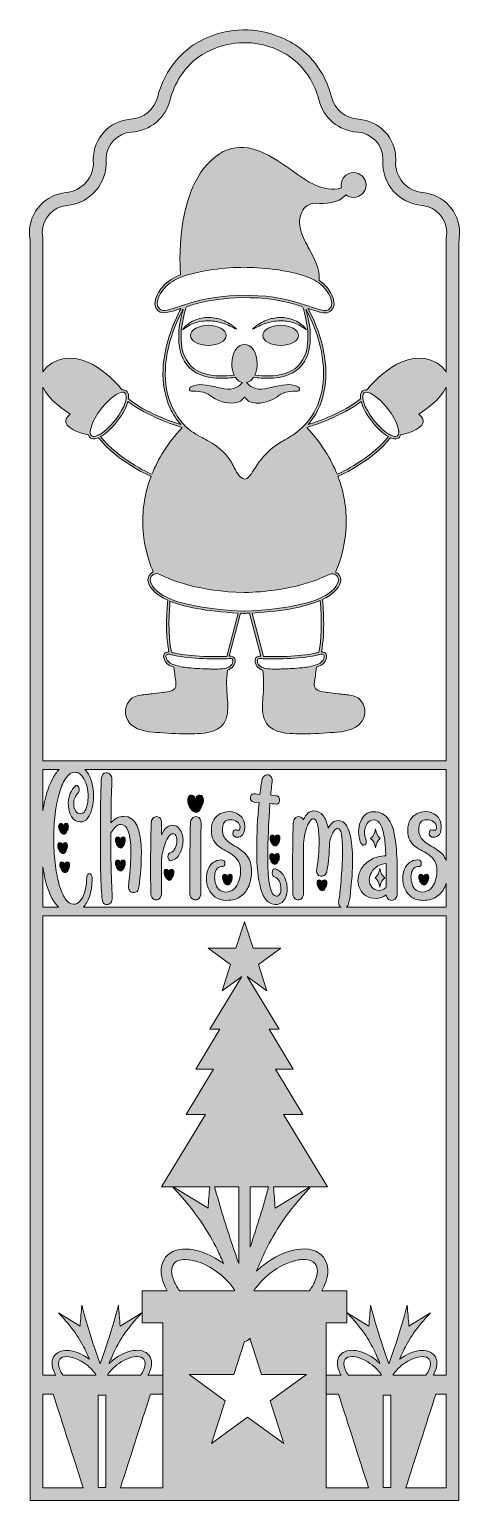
# Model space of a CAD drawing. Header units: centimetres. Extents: x 4.3 to 9.7, y -19.3 to -0.7.
import ezdxf

# ---------------------------------------------------------------- set-up
doc = ezdxf.new("R2010")
doc.units = ezdxf.units.CM
doc.header["$MEASUREMENT"] = 0
doc.layers.add('Layer 1', color=7, linetype='Continuous')

# ---------------------------------------------------------------- blocks, each defined once
blk = doc.blocks.new('block 2')
at = {"layer": 'Layer 1', "true_color": 0x5f100d}
h = blk.add_hatch(color=28, dxfattribs=at)
h.dxf.hatch_style = 2
edge = h.paths.add_edge_path()
edge.add_spline(control_points=[(9.242, -2.771), (9.037, -2.754), (8.884, -2.579), (8.895, -2.374), (8.895, -2.364), (8.896, -2.355), (8.896, -2.346), (8.896, -2.082), (8.689, -1.861), (8.426, -1.844), (8.261, -1.833), (8.123, -1.718), (8.083, -1.558), (8.054, -1.444), (8.009, -1.336), (7.947, -1.236), (7.855, -1.088), (7.75, -0.992), (7.676, -0.937), (7.557, -0.851), (7.306, -0.707), (6.964, -0.713), (6.643, -0.719), (6.407, -0.855), (6.294, -0.936), (6.294, -0.936), (6.292, -0.938), (6.292, -0.938), (6.092, -1.092), (5.949, -1.312), (5.888, -1.558), (5.848, -1.718), (5.71, -1.833), (5.544, -1.844), (5.281, -1.861), (5.075, -2.082), (5.075, -2.349), (5.074, -2.355), (5.075, -2.361), (5.075, -2.367), (5.089, -2.573), (4.933, -2.754), (4.728, -2.771), (4.47, -2.793), (4.268, -3.013), (4.268, -3.272), (4.268, -3.293), (4.269, -3.314), (4.272, -3.338), (4.275, -3.354), (4.276, -3.371), (4.276, -3.387), (4.276, -3.387), (4.276, -19.308), (4.276, -19.308), (4.276, -19.308), (9.695, -19.308), (9.695, -19.308), (9.695, -19.308), (9.695, -3.387), (9.695, -3.387), (9.695, -3.371), (9.696, -3.354), (9.698, -3.338), (9.701, -3.316), (9.702, -3.294), (9.702, -3.272), (9.702, -3.013), (9.5, -2.793), (9.242, -2.771)], knot_values=[0, 0, 0, 0, 1, 1, 1, 2, 2, 2, 3, 3, 3, 4, 4, 4, 5, 5, 5, 6, 6, 6, 7, 7, 7, 8, 8, 8, 9, 9, 9, 10, 10, 10, 11, 11, 11, 12, 12, 12, 13, 13, 13, 14, 14, 14, 15, 15, 15, 16, 16, 16, 17, 17, 17, 18, 18, 18, 19, 19, 19, 20, 20, 20, 21, 21, 21, 22, 22, 22, 23, 23, 23, 23], degree=3, periodic=1)
edge = h.paths.add_edge_path()
edge.add_spline(control_points=[(4.438, -19.145), (4.438, -19.145), (4.438, -17.963), (4.438, -17.963), (4.438, -17.963), (4.568, -17.963), (4.568, -17.963), (4.694, -18.357), (4.82, -18.751), (4.947, -19.145), (4.947, -19.145), (4.438, -19.145), (4.438, -19.145)], knot_values=[0, 0, 0, 0, 1, 1, 1, 2, 2, 2, 3, 3, 3, 4, 4, 4, 4], degree=3, periodic=1)
edge = h.paths.add_edge_path()
edge.add_spline(control_points=[(5.106, -17.724), (5.106, -17.724), (4.694, -17.724), (4.694, -17.724), (4.677, -17.7), (4.662, -17.675), (4.652, -17.651), (4.628, -17.596), (4.628, -17.548), (4.65, -17.52), (4.666, -17.499), (4.697, -17.487), (4.737, -17.487), (4.805, -17.487), (4.899, -17.52), (4.991, -17.592), (5.037, -17.629), (5.077, -17.671), (5.106, -17.714), (5.107, -17.715), (5.108, -17.717), (5.108, -17.719), (5.108, -17.721), (5.107, -17.722), (5.106, -17.724)], knot_values=[0, 0, 0, 0, 1, 1, 1, 2, 2, 2, 3, 3, 3, 4, 4, 4, 5, 5, 5, 6, 6, 6, 7, 7, 7, 8, 8, 8, 8], degree=3, periodic=1)
h.paths.add_polyline_path([(5.231, -19.142), (5.134, -19.142), (5.134, -17.973), (5.231, -17.973)])
edge = h.paths.add_edge_path()
edge.add_spline(control_points=[(6.095, -16.534), (6.056, -16.442), (6.054, -16.362), (6.091, -16.314), (6.119, -16.279), (6.171, -16.26), (6.237, -16.26), (6.352, -16.26), (6.51, -16.316), (6.664, -16.436), (6.742, -16.498), (6.808, -16.568), (6.856, -16.639), (6.858, -16.643), (6.859, -16.645), (6.86, -16.648), (6.859, -16.651), (6.858, -16.654), (6.857, -16.657), (6.857, -16.657), (6.166, -16.657), (6.166, -16.657), (6.137, -16.616), (6.113, -16.575), (6.095, -16.534)], knot_values=[0, 0, 0, 0, 1, 1, 1, 2, 2, 2, 3, 3, 3, 4, 4, 4, 5, 5, 5, 6, 6, 6, 7, 7, 7, 8, 8, 8, 8], degree=3, periodic=1)
edge = h.paths.add_edge_path()
edge.add_spline(control_points=[(6.608, -15.343), (6.608, -15.343), (6.912, -15.343), (6.912, -15.343), (6.912, -15.343), (6.912, -16.309), (6.912, -16.309), (6.887, -16.238), (6.862, -16.166), (6.837, -16.093), (6.75, -15.834), (6.674, -15.584), (6.608, -15.343)], knot_values=[0, 0, 0, 0, 1, 1, 1, 2, 2, 2, 3, 3, 3, 4, 4, 4, 4], degree=3, periodic=1)
edge = h.paths.add_edge_path()
edge.add_spline(control_points=[(7.483, -18.586), (7.483, -18.586), (7.025, -18.253), (7.025, -18.253), (7.025, -18.253), (6.567, -18.586), (6.567, -18.586), (6.567, -18.586), (6.742, -18.047), (6.742, -18.047), (6.742, -18.047), (6.284, -17.714), (6.284, -17.714), (6.284, -17.714), (6.85, -17.714), (6.85, -17.714), (6.85, -17.714), (6.986, -17.297), (6.986, -17.297), (7.015, -17.296), (7.039, -17.279), (7.051, -17.255), (7.051, -17.255), (7.2, -17.714), (7.2, -17.714), (7.2, -17.714), (7.767, -17.714), (7.767, -17.714), (7.767, -17.714), (7.308, -18.047), (7.308, -18.047), (7.308, -18.047), (7.483, -18.586), (7.483, -18.586)], knot_values=[0, 0, 0, 0, 1, 1, 1, 2, 2, 2, 3, 3, 3, 4, 4, 4, 5, 5, 5, 6, 6, 6, 7, 7, 7, 8, 8, 8, 9, 9, 9, 10, 10, 10, 11, 11, 11, 11], degree=3, periodic=1)
edge = h.paths.add_edge_path()
edge.add_spline(control_points=[(7.058, -16.1), (7.058, -16.1), (7.058, -15.343), (7.058, -15.343), (7.058, -15.343), (7.289, -15.343), (7.289, -15.343), (7.223, -15.584), (7.147, -15.834), (7.06, -16.093), (7.059, -16.095), (7.059, -16.097), (7.058, -16.1)], knot_values=[0, 0, 0, 0, 1, 1, 1, 2, 2, 2, 3, 3, 3, 4, 4, 4, 4], degree=3, periodic=1)
edge = h.paths.add_edge_path()
edge.add_spline(control_points=[(7.875, -16.534), (7.857, -16.575), (7.833, -16.616), (7.804, -16.657), (7.804, -16.657), (7.102, -16.657), (7.102, -16.657), (7.152, -16.579), (7.222, -16.503), (7.306, -16.436), (7.422, -16.345), (7.549, -16.285), (7.664, -16.266), (7.688, -16.262), (7.712, -16.26), (7.733, -16.26), (7.799, -16.26), (7.85, -16.279), (7.878, -16.314), (7.916, -16.362), (7.914, -16.442), (7.875, -16.534)], knot_values=[0, 0, 0, 0, 1, 1, 1, 2, 2, 2, 3, 3, 3, 4, 4, 4, 5, 5, 5, 6, 6, 6, 7, 7, 7, 7], degree=3, periodic=1)
h.paths.add_polyline_path([(8.836, -19.142), (8.739, -19.142), (8.739, -17.973), (8.836, -17.973)])
edge = h.paths.add_edge_path()
edge.add_spline(control_points=[(8.862, -17.719), (8.862, -17.717), (8.863, -17.715), (8.864, -17.714), (8.893, -17.671), (8.933, -17.629), (8.979, -17.592), (9.071, -17.52), (9.165, -17.487), (9.233, -17.487), (9.273, -17.487), (9.304, -17.499), (9.32, -17.52), (9.342, -17.548), (9.342, -17.596), (9.318, -17.651), (9.308, -17.675), (9.293, -17.7), (9.276, -17.724), (9.276, -17.724), (8.864, -17.724), (8.864, -17.724), (8.863, -17.722), (8.862, -17.721), (8.862, -17.719)], knot_values=[0, 0, 0, 0, 1, 1, 1, 2, 2, 2, 3, 3, 3, 4, 4, 4, 5, 5, 5, 6, 6, 6, 7, 7, 7, 8, 8, 8, 8], degree=3, periodic=1)
edge = h.paths.add_edge_path()
edge.add_spline(control_points=[(9.532, -19.145), (9.532, -19.145), (9.023, -19.145), (9.023, -19.145), (9.15, -18.751), (9.276, -18.357), (9.402, -17.963), (9.402, -17.963), (9.532, -17.963), (9.532, -17.963), (9.532, -17.963), (9.532, -19.145), (9.532, -19.145)], knot_values=[0, 0, 0, 0, 1, 1, 1, 2, 2, 2, 3, 3, 3, 4, 4, 4, 4], degree=3, periodic=1)
edge = h.paths.add_edge_path()
edge.add_spline(control_points=[(9.532, -17.724), (9.532, -17.724), (9.37, -17.724), (9.37, -17.724), (9.378, -17.71), (9.385, -17.696), (9.391, -17.682), (9.427, -17.598), (9.424, -17.523), (9.383, -17.471), (9.304, -17.371), (9.115, -17.393), (8.945, -17.519), (8.96, -17.484), (8.976, -17.448), (8.992, -17.414), (9.056, -17.284), (9.159, -17.113), (9.337, -16.933), (9.337, -16.933), (9.062, -17.101), (9.062, -17.101), (9.055, -17.013), (9.048, -16.925), (9.041, -16.836), (8.995, -17.012), (8.94, -17.196), (8.876, -17.387), (8.854, -17.452), (8.832, -17.516), (8.809, -17.578), (8.787, -17.516), (8.764, -17.452), (8.742, -17.387), (8.678, -17.196), (8.624, -17.012), (8.578, -16.836), (8.571, -16.925), (8.563, -17.013), (8.556, -17.101), (8.556, -17.101), (8.281, -16.933), (8.281, -16.933), (8.459, -17.113), (8.563, -17.284), (8.626, -17.414), (8.652, -17.467), (8.675, -17.523), (8.697, -17.575), (8.68, -17.559), (8.663, -17.544), (8.645, -17.53), (8.566, -17.468), (8.477, -17.426), (8.396, -17.412), (8.306, -17.398), (8.234, -17.418), (8.192, -17.471), (8.151, -17.523), (8.148, -17.598), (8.184, -17.682), (8.19, -17.696), (8.197, -17.71), (8.205, -17.724), (8.205, -17.724), (8.017, -17.724), (8.017, -17.724), (8.017, -17.724), (8.017, -17.963), (8.017, -17.963), (8.017, -17.963), (8.173, -17.963), (8.173, -17.963), (8.3, -18.357), (8.426, -18.751), (8.553, -19.145), (8.553, -19.145), (8.015, -19.145), (8.015, -19.145), (8.015, -19.145), (8.015, -17.059), (8.015, -17.059), (8.015, -17.059), (8.278, -17.059), (8.278, -17.059), (8.278, -17.059), (8.278, -16.657), (8.278, -16.657), (8.278, -16.657), (7.962, -16.657), (7.962, -16.657), (7.976, -16.633), (7.987, -16.61), (7.997, -16.586), (8.057, -16.446), (8.052, -16.32), (7.983, -16.232), (7.914, -16.144), (7.793, -16.109), (7.642, -16.134), (7.505, -16.157), (7.357, -16.227), (7.224, -16.332), (7.194, -16.356), (7.165, -16.381), (7.137, -16.407), (7.173, -16.319), (7.212, -16.227), (7.256, -16.137), (7.36, -15.922), (7.531, -15.641), (7.821, -15.343), (7.821, -15.343), (8.034, -15.343), (8.034, -15.343), (8.034, -15.343), (7.477, -14.425), (7.477, -14.425), (7.477, -14.425), (7.723, -14.425), (7.723, -14.425), (7.723, -14.425), (7.375, -13.852), (7.375, -13.852), (7.375, -13.852), (7.602, -13.852), (7.602, -13.852), (7.602, -13.852), (7.295, -13.346), (7.295, -13.346), (7.295, -13.346), (7.423, -13.346), (7.423, -13.346), (7.423, -13.346), (7.02, -12.682), (7.02, -12.682), (7.02, -12.682), (7.269, -12.862), (7.269, -12.862), (7.269, -12.862), (7.16, -12.529), (7.16, -12.529), (7.16, -12.529), (7.444, -12.323), (7.444, -12.323), (7.444, -12.323), (7.093, -12.323), (7.093, -12.323), (7.093, -12.323), (6.985, -11.989), (6.985, -11.989), (6.985, -11.989), (6.877, -12.323), (6.877, -12.323), (6.877, -12.323), (6.526, -12.323), (6.526, -12.323), (6.526, -12.323), (6.81, -12.529), (6.81, -12.529), (6.81, -12.529), (6.701, -12.862), (6.701, -12.862), (6.701, -12.862), (6.95, -12.682), (6.95, -12.682), (6.95, -12.682), (6.547, -13.346), (6.547, -13.346), (6.547, -13.346), (6.675, -13.346), (6.675, -13.346), (6.675, -13.346), (6.368, -13.852), (6.368, -13.852), (6.368, -13.852), (6.595, -13.852), (6.595, -13.852), (6.595, -13.852), (6.247, -14.425), (6.247, -14.425), (6.247, -14.425), (6.493, -14.425), (6.493, -14.425), (6.493, -14.425), (5.936, -15.343), (5.936, -15.343), (5.936, -15.343), (6.076, -15.343), (6.076, -15.343), (6.366, -15.641), (6.537, -15.922), (6.642, -16.137), (6.67, -16.195), (6.696, -16.254), (6.721, -16.312), (6.436, -16.101), (6.118, -16.065), (5.987, -16.232), (5.918, -16.32), (5.913, -16.446), (5.973, -16.586), (5.983, -16.61), (5.994, -16.633), (6.008, -16.657), (6.008, -16.657), (5.692, -16.657), (5.692, -16.657), (5.692, -16.657), (5.692, -17.059), (5.692, -17.059), (5.692, -17.059), (5.955, -17.059), (5.955, -17.059), (5.955, -17.059), (5.955, -19.145), (5.955, -19.145), (5.955, -19.145), (5.417, -19.145), (5.417, -19.145), (5.544, -18.751), (5.67, -18.357), (5.797, -17.963), (5.797, -17.963), (5.953, -17.963), (5.953, -17.963), (5.953, -17.963), (5.953, -17.724), (5.953, -17.724), (5.953, -17.724), (5.765, -17.724), (5.765, -17.724), (5.773, -17.71), (5.78, -17.696), (5.786, -17.682), (5.822, -17.598), (5.819, -17.523), (5.778, -17.471), (5.736, -17.418), (5.664, -17.398), (5.574, -17.412), (5.493, -17.426), (5.404, -17.468), (5.325, -17.53), (5.307, -17.544), (5.29, -17.559), (5.273, -17.575), (5.295, -17.523), (5.318, -17.467), (5.344, -17.414), (5.407, -17.284), (5.511, -17.113), (5.689, -16.933), (5.689, -16.933), (5.414, -17.101), (5.414, -17.101), (5.407, -17.013), (5.399, -16.925), (5.392, -16.836), (5.346, -17.012), (5.292, -17.196), (5.228, -17.387), (5.206, -17.452), (5.183, -17.516), (5.161, -17.578), (5.138, -17.516), (5.116, -17.452), (5.094, -17.387), (5.03, -17.196), (4.975, -17.012), (4.929, -16.836), (4.922, -16.925), (4.915, -17.013), (4.908, -17.101), (4.908, -17.101), (4.633, -16.933), (4.633, -16.933), (4.811, -17.113), (4.914, -17.284), (4.978, -17.414), (4.994, -17.448), (5.01, -17.484), (5.025, -17.519), (4.855, -17.393), (4.666, -17.371), (4.587, -17.471), (4.546, -17.523), (4.543, -17.598), (4.579, -17.682), (4.585, -17.696), (4.592, -17.71), (4.6, -17.724), (4.6, -17.724), (4.438, -17.724), (4.438, -17.724), (4.438, -17.724), (4.438, -11.915), (4.438, -11.915), (4.438, -11.915), (9.532, -11.915), (9.532, -11.915), (9.532, -11.915), (9.532, -17.724), (9.532, -17.724)], knot_values=[0, 0, 0, 0, 1, 1, 1, 2, 2, 2, 3, 3, 3, 4, 4, 4, 5, 5, 5, 6, 6, 6, 7, 7, 7, 8, 8, 8, 9, 9, 9, 10, 10, 10, 11, 11, 11, 12, 12, 12, 13, 13, 13, 14, 14, 14, 15, 15, 15, 16, 16, 16, 17, 17, 17, 18, 18, 18, 19, 19, 19, 20, 20, 20, 21, 21, 21, 22, 22, 22, 23, 23, 23, 24, 24, 24, 25, 25, 25, 26, 26, 26, 27, 27, 27, 28, 28, 28, 29, 29, 29, 30, 30, 30, 31, 31, 31, 32, 32, 32, 33, 33, 33, 34, 34, 34, 35, 35, 35, 36, 36, 36, 37, 37, 37, 38, 38, 38, 39, 39, 39, 40, 40, 40, 41, 41, 41, 42, 42, 42, 43, 43, 43, 44, 44, 44, 45, 45, 45, 46, 46, 46, 47, 47, 47, 48, 48, 48, 49, 49, 49, 50, 50, 50, 51, 51, 51, 52, 52, 52, 53, 53, 53, 54, 54, 54, 55, 55, 55, 56, 56, 56, 57, 57, 57, 58, 58, 58, 59, 59, 59, 60, 60, 60, 61, 61, 61, 62, 62, 62, 63, 63, 63, 64, 64, 64, 65, 65, 65, 66, 66, 66, 67, 67, 67, 68, 68, 68, 69, 69, 69, 70, 70, 70, 71, 71, 71, 72, 72, 72, 73, 73, 73, 74, 74, 74, 75, 75, 75, 76, 76, 76, 77, 77, 77, 78, 78, 78, 79, 79, 79, 80, 80, 80, 81, 81, 81, 82, 82, 82, 83, 83, 83, 84, 84, 84, 85, 85, 85, 86, 86, 86, 87, 87, 87, 88, 88, 88, 89, 89, 89, 90, 90, 90, 91, 91, 91, 92, 92, 92, 93, 93, 93, 94, 94, 94, 95, 95, 95, 96, 96, 96, 97, 97, 97, 98, 98, 98, 99, 99, 99, 100, 100, 100, 101, 101, 101, 101], degree=3, periodic=1)
edge = h.paths.add_edge_path()
edge.add_spline(control_points=[(8.718, -17.724), (8.718, -17.724), (8.299, -17.724), (8.299, -17.724), (8.282, -17.7), (8.268, -17.675), (8.257, -17.651), (8.233, -17.596), (8.233, -17.548), (8.255, -17.52), (8.272, -17.498), (8.302, -17.487), (8.342, -17.487), (8.354, -17.487), (8.368, -17.488), (8.383, -17.491), (8.451, -17.502), (8.527, -17.538), (8.596, -17.592), (8.646, -17.632), (8.688, -17.677), (8.718, -17.724)], knot_values=[0, 0, 0, 0, 1, 1, 1, 2, 2, 2, 3, 3, 3, 4, 4, 4, 5, 5, 5, 6, 6, 6, 7, 7, 7, 7], degree=3, periodic=1)
edge = h.paths.add_edge_path()
edge.add_spline(control_points=[(7.351, -15.343), (7.351, -15.343), (7.812, -15.343), (7.812, -15.343), (7.812, -15.343), (7.373, -15.612), (7.373, -15.612), (7.366, -15.522), (7.358, -15.433), (7.351, -15.343)], knot_values=[0, 0, 0, 0, 1, 1, 1, 2, 2, 2, 3, 3, 3, 3], degree=3, periodic=1)
edge = h.paths.add_edge_path()
edge.add_spline(control_points=[(6.546, -15.343), (6.539, -15.433), (6.531, -15.522), (6.524, -15.612), (6.524, -15.612), (6.085, -15.343), (6.085, -15.343), (6.085, -15.343), (6.546, -15.343), (6.546, -15.343)], knot_values=[0, 0, 0, 0, 1, 1, 1, 2, 2, 2, 3, 3, 3, 3], degree=3, periodic=1)
edge = h.paths.add_edge_path()
edge.add_spline(control_points=[(5.252, -17.724), (5.282, -17.677), (5.324, -17.632), (5.374, -17.592), (5.443, -17.538), (5.519, -17.502), (5.587, -17.491), (5.602, -17.488), (5.616, -17.487), (5.628, -17.487), (5.668, -17.487), (5.698, -17.498), (5.715, -17.52), (5.737, -17.548), (5.737, -17.596), (5.713, -17.651), (5.702, -17.675), (5.688, -17.7), (5.671, -17.724), (5.671, -17.724), (5.252, -17.724), (5.252, -17.724)], knot_values=[0, 0, 0, 0, 1, 1, 1, 2, 2, 2, 3, 3, 3, 4, 4, 4, 5, 5, 5, 6, 6, 6, 7, 7, 7, 7], degree=3, periodic=1)
edge = h.paths.add_edge_path()
edge.add_spline(control_points=[(4.46, -11.42), (4.49, -11.564), (4.535, -11.676), (4.594, -11.755), (4.609, -11.775), (4.624, -11.792), (4.64, -11.807), (4.64, -11.807), (4.438, -11.807), (4.438, -11.807), (4.438, -11.807), (4.438, -11.293), (4.438, -11.293), (4.444, -11.337), (4.451, -11.38), (4.46, -11.42)], knot_values=[0, 0, 0, 0, 1, 1, 1, 2, 2, 2, 3, 3, 3, 4, 4, 4, 5, 5, 5, 5], degree=3, periodic=1)
edge = h.paths.add_edge_path()
edge.add_spline(control_points=[(4.438, -10.587), (4.438, -10.587), (4.438, -10.065), (4.438, -10.065), (4.438, -10.065), (4.644, -10.065), (4.644, -10.065), (4.628, -10.081), (4.612, -10.1), (4.597, -10.121), (4.538, -10.208), (4.493, -10.321), (4.461, -10.46), (4.452, -10.502), (4.445, -10.544), (4.438, -10.587)], knot_values=[0, 0, 0, 0, 1, 1, 1, 2, 2, 2, 3, 3, 3, 4, 4, 4, 5, 5, 5, 5], degree=3, periodic=1)
edge = h.paths.add_edge_path()
edge.add_spline(control_points=[(9.532, -11.215), (9.521, -11.188), (9.507, -11.163), (9.489, -11.141), (9.458, -11.106), (9.41, -11.07), (9.345, -11.033), (9.317, -11.017), (9.292, -11), (9.268, -10.983), (9.214, -10.943), (9.187, -10.892), (9.187, -10.829), (9.187, -10.793), (9.192, -10.766), (9.202, -10.747), (9.212, -10.729), (9.224, -10.716), (9.24, -10.709), (9.256, -10.702), (9.272, -10.699), (9.29, -10.699), (9.32, -10.699), (9.347, -10.707), (9.372, -10.724), (9.397, -10.742), (9.41, -10.765), (9.41, -10.793), (9.41, -10.815), (9.406, -10.828), (9.397, -10.83), (9.389, -10.832), (9.382, -10.833), (9.377, -10.833), (9.374, -10.833), (9.369, -10.833), (9.363, -10.831), (9.357, -10.828), (9.353, -10.828), (9.35, -10.828), (9.33, -10.828), (9.32, -10.843), (9.32, -10.872), (9.32, -10.905), (9.34, -10.921), (9.378, -10.921), (9.396, -10.921), (9.412, -10.916), (9.429, -10.904), (9.457, -10.884), (9.47, -10.847), (9.47, -10.793), (9.47, -10.727), (9.45, -10.678), (9.409, -10.645), (9.368, -10.613), (9.322, -10.597), (9.271, -10.597), (9.235, -10.597), (9.199, -10.605), (9.165, -10.622), (9.13, -10.639), (9.102, -10.665), (9.08, -10.699), (9.058, -10.734), (9.047, -10.778), (9.047, -10.832), (9.047, -10.885), (9.056, -10.927), (9.074, -10.958), (9.092, -10.99), (9.114, -11.016), (9.142, -11.037), (9.17, -11.057), (9.2, -11.076), (9.231, -11.092), (9.262, -11.108), (9.292, -11.127), (9.32, -11.147), (9.348, -11.167), (9.371, -11.193), (9.389, -11.225), (9.407, -11.257), (9.416, -11.299), (9.416, -11.352), (9.416, -11.395), (9.409, -11.437), (9.395, -11.477), (9.382, -11.518), (9.361, -11.551), (9.333, -11.576), (9.305, -11.602), (9.27, -11.614), (9.227, -11.614), (9.169, -11.614), (9.128, -11.582), (9.104, -11.516), (9.094, -11.488), (9.088, -11.458), (9.088, -11.425), (9.088, -11.39), (9.095, -11.359), (9.11, -11.332), (9.124, -11.306), (9.145, -11.292), (9.175, -11.292), (9.204, -11.292), (9.219, -11.278), (9.219, -11.249), (9.219, -11.221), (9.204, -11.207), (9.175, -11.207), (9.134, -11.207), (9.099, -11.218), (9.071, -11.24), (9.043, -11.262), (9.021, -11.29), (9.007, -11.325), (8.992, -11.361), (8.985, -11.398), (8.985, -11.437), (8.985, -11.483), (8.994, -11.527), (9.012, -11.57), (9.03, -11.613), (9.058, -11.649), (9.096, -11.677), (9.134, -11.705), (9.182, -11.719), (9.242, -11.719), (9.314, -11.719), (9.374, -11.702), (9.42, -11.667), (9.467, -11.632), (9.501, -11.586), (9.523, -11.53), (9.526, -11.521), (9.529, -11.511), (9.532, -11.502), (9.532, -11.502), (9.532, -11.807), (9.532, -11.807), (9.532, -11.807), (8.268, -11.807), (8.268, -11.807), (8.272, -11.804), (8.275, -11.802), (8.279, -11.799), (8.292, -11.788), (8.3, -11.771), (8.305, -11.748), (8.317, -11.682), (8.328, -11.593), (8.338, -11.481), (8.346, -11.394), (8.35, -11.306), (8.35, -11.217), (8.35, -11.079), (8.34, -10.971), (8.321, -10.893), (8.315, -10.874), (8.309, -10.854), (8.303, -10.834), (8.275, -10.752), (8.23, -10.71), (8.167, -10.71), (8.119, -10.71), (8.077, -10.743), (8.042, -10.808), (8.028, -10.736), (8.006, -10.681), (7.976, -10.643), (7.947, -10.607), (7.908, -10.589), (7.858, -10.589), (7.807, -10.589), (7.764, -10.626), (7.727, -10.701), (7.724, -10.693), (7.72, -10.687), (7.715, -10.68), (7.703, -10.667), (7.688, -10.66), (7.67, -10.66), (7.651, -10.66), (7.634, -10.667), (7.622, -10.682), (7.609, -10.697), (7.602, -10.719), (7.601, -10.748), (7.596, -10.918), (7.593, -11.108), (7.593, -11.316), (7.593, -11.432), (7.594, -11.534), (7.595, -11.622), (7.595, -11.652), (7.602, -11.674), (7.615, -11.69), (7.628, -11.705), (7.644, -11.712), (7.664, -11.712), (7.682, -11.712), (7.698, -11.705), (7.711, -11.69), (7.724, -11.674), (7.731, -11.651), (7.731, -11.62), (7.731, -11.504), (7.73, -11.363), (7.73, -11.196), (7.73, -11.128), (7.731, -11.062), (7.731, -10.999), (7.735, -10.953), (7.741, -10.913), (7.749, -10.878), (7.763, -10.812), (7.781, -10.763), (7.8, -10.733), (7.82, -10.703), (7.838, -10.687), (7.854, -10.687), (7.878, -10.687), (7.895, -10.71), (7.906, -10.756), (7.92, -10.811), (7.927, -10.882), (7.927, -10.969), (7.927, -11.097), (7.917, -11.215), (7.898, -11.324), (7.897, -11.33), (7.896, -11.338), (7.896, -11.346), (7.896, -11.365), (7.902, -11.381), (7.913, -11.394), (7.924, -11.408), (7.939, -11.414), (7.959, -11.414), (7.974, -11.414), (7.988, -11.409), (8.001, -11.397), (8.015, -11.386), (8.023, -11.369), (8.027, -11.347), (8.047, -11.23), (8.058, -11.114), (8.058, -11), (8.058, -11), (8.058, -10.994), (8.058, -10.994), (8.072, -10.93), (8.09, -10.883), (8.109, -10.853), (8.129, -10.823), (8.147, -10.808), (8.162, -10.808), (8.204, -10.808), (8.225, -10.904), (8.225, -11.096), (8.225, -11.188), (8.22, -11.3), (8.208, -11.433), (8.199, -11.547), (8.19, -11.635), (8.181, -11.696), (8.177, -11.723), (8.174, -11.739), (8.174, -11.745), (8.174, -11.765), (8.18, -11.782), (8.191, -11.795), (8.195, -11.8), (8.2, -11.804), (8.205, -11.807), (8.205, -11.807), (4.949, -11.807), (4.949, -11.807), (4.98, -11.772), (5.006, -11.727), (5.025, -11.67), (5.048, -11.604), (5.06, -11.525), (5.06, -11.433), (5.06, -11.419), (5.056, -11.407), (5.049, -11.397), (5.043, -11.387), (5.035, -11.381), (5.025, -11.381), (5.016, -11.381), (5.008, -11.387), (5.001, -11.397), (4.994, -11.407), (4.991, -11.419), (4.991, -11.433), (4.991, -11.501), (4.983, -11.56), (4.968, -11.61), (4.952, -11.66), (4.932, -11.699), (4.907, -11.727), (4.882, -11.755), (4.855, -11.769), (4.828, -11.769), (4.788, -11.769), (4.752, -11.746), (4.721, -11.699), (4.69, -11.652), (4.663, -11.59), (4.641, -11.511), (4.62, -11.432), (4.603, -11.343), (4.591, -11.244), (4.58, -11.146), (4.574, -11.044), (4.574, -10.941), (4.574, -10.833), (4.58, -10.729), (4.592, -10.629), (4.605, -10.528), (4.623, -10.438), (4.646, -10.359), (4.669, -10.28), (4.698, -10.216), (4.731, -10.169), (4.764, -10.123), (4.802, -10.099), (4.844, -10.099), (4.887, -10.099), (4.924, -10.127), (4.957, -10.183), (4.991, -10.244), (5.009, -10.318), (5.009, -10.405), (5.009, -10.433), (5.006, -10.464), (5, -10.497), (4.994, -10.53), (4.984, -10.56), (4.969, -10.586), (4.955, -10.612), (4.935, -10.625), (4.91, -10.625), (4.884, -10.625), (4.864, -10.613), (4.849, -10.589), (4.834, -10.565), (4.827, -10.535), (4.827, -10.498), (4.827, -10.442), (4.845, -10.398), (4.881, -10.364), (4.892, -10.353), (4.897, -10.339), (4.897, -10.321), (4.897, -10.311), (4.896, -10.303), (4.892, -10.293), (4.886, -10.276), (4.876, -10.267), (4.863, -10.267), (4.857, -10.267), (4.852, -10.269), (4.847, -10.274), (4.822, -10.296), (4.8, -10.326), (4.784, -10.365), (4.767, -10.404), (4.759, -10.445), (4.759, -10.489), (4.759, -10.557), (4.772, -10.614), (4.799, -10.66), (4.825, -10.705), (4.862, -10.728), (4.91, -10.728), (4.95, -10.728), (4.982, -10.711), (5.007, -10.676), (5.032, -10.641), (5.05, -10.598), (5.062, -10.547), (5.072, -10.501), (5.077, -10.455), (5.077, -10.409), (5.077, -10.273), (5.05, -10.168), (4.995, -10.095), (4.986, -10.083), (4.978, -10.074), (4.969, -10.065), (4.969, -10.065), (9.532, -10.065), (9.532, -10.065), (9.532, -10.065), (9.532, -11.215), (9.532, -11.215)], knot_values=[0, 0, 0, 0, 1, 1, 1, 2, 2, 2, 3, 3, 3, 4, 4, 4, 5, 5, 5, 6, 6, 6, 7, 7, 7, 8, 8, 8, 9, 9, 9, 10, 10, 10, 11, 11, 11, 12, 12, 12, 13, 13, 13, 14, 14, 14, 15, 15, 15, 16, 16, 16, 17, 17, 17, 18, 18, 18, 19, 19, 19, 20, 20, 20, 21, 21, 21, 22, 22, 22, 23, 23, 23, 24, 24, 24, 25, 25, 25, 26, 26, 26, 27, 27, 27, 28, 28, 28, 29, 29, 29, 30, 30, 30, 31, 31, 31, 32, 32, 32, 33, 33, 33, 34, 34, 34, 35, 35, 35, 36, 36, 36, 37, 37, 37, 38, 38, 38, 39, 39, 39, 40, 40, 40, 41, 41, 41, 42, 42, 42, 43, 43, 43, 44, 44, 44, 45, 45, 45, 46, 46, 46, 47, 47, 47, 48, 48, 48, 49, 49, 49, 50, 50, 50, 51, 51, 51, 52, 52, 52, 53, 53, 53, 54, 54, 54, 55, 55, 55, 56, 56, 56, 57, 57, 57, 58, 58, 58, 59, 59, 59, 60, 60, 60, 61, 61, 61, 62, 62, 62, 63, 63, 63, 64, 64, 64, 65, 65, 65, 66, 66, 66, 67, 67, 67, 68, 68, 68, 69, 69, 69, 70, 70, 70, 71, 71, 71, 72, 72, 72, 73, 73, 73, 74, 74, 74, 75, 75, 75, 76, 76, 76, 77, 77, 77, 78, 78, 78, 79, 79, 79, 80, 80, 80, 81, 81, 81, 82, 82, 82, 83, 83, 83, 84, 84, 84, 85, 85, 85, 86, 86, 86, 87, 87, 87, 88, 88, 88, 89, 89, 89, 90, 90, 90, 91, 91, 91, 92, 92, 92, 93, 93, 93, 94, 94, 94, 95, 95, 95, 96, 96, 96, 97, 97, 97, 98, 98, 98, 99, 99, 99, 100, 100, 100, 101, 101, 101, 102, 102, 102, 103, 103, 103, 104, 104, 104, 105, 105, 105, 106, 106, 106, 107, 107, 107, 108, 108, 108, 109, 109, 109, 110, 110, 110, 111, 111, 111, 112, 112, 112, 113, 113, 113, 114, 114, 114, 115, 115, 115, 116, 116, 116, 117, 117, 117, 118, 118, 118, 119, 119, 119, 120, 120, 120, 121, 121, 121, 122, 122, 122, 123, 123, 123, 124, 124, 124, 125, 125, 125, 126, 126, 126, 127, 127, 127, 128, 128, 128, 129, 129, 129, 130, 130, 130, 131, 131, 131, 132, 132, 132, 133, 133, 133, 133], degree=3, periodic=1)
edge = h.paths.add_edge_path()
edge.add_spline(control_points=[(9.532, -9.956), (9.532, -9.956), (4.438, -9.956), (4.438, -9.956), (4.438, -9.956), (4.438, -5.23), (4.438, -5.23), (4.508, -5.389), (4.719, -5.531), (4.784, -5.571), (4.74, -5.605), (4.722, -5.639), (4.728, -5.674), (4.747, -5.774), (4.981, -5.828), (5.012, -5.835), (5.017, -5.85), (5.024, -5.861), (5.035, -5.87), (5.047, -5.879), (5.062, -5.884), (5.079, -5.884), (5.097, -5.884), (5.118, -5.878), (5.14, -5.869), (5.377, -6.166), (5.755, -6.338), (5.805, -6.359), (5.713, -6.601), (5.693, -6.821), (5.701, -6.995), (5.713, -7.294), (5.808, -7.513), (5.833, -7.567), (5.822, -7.572), (5.812, -7.578), (5.802, -7.586), (5.768, -7.615), (5.756, -7.66), (5.77, -7.702), (5.793, -7.774), (5.86, -7.855), (6.015, -7.924), (6.008, -7.996), (5.98, -8.346), (6.03, -8.578), (6.029, -8.578), (6.027, -8.578), (6.025, -8.578), (6.021, -8.578), (6.018, -8.578), (6.014, -8.579), (5.987, -8.582), (5.975, -8.597), (5.969, -8.608), (5.956, -8.636), (5.968, -8.673), (5.983, -8.696), (6.008, -8.737), (6.049, -8.757), (6.093, -8.771), (6.098, -8.809), (6.102, -8.846), (6.106, -8.884), (6.107, -8.895), (6.109, -8.908), (6.112, -8.921), (6.119, -8.962), (6.127, -9.013), (6.106, -9.04), (6.078, -9.075), (6.023, -9.082), (5.975, -9.087), (5.965, -9.089), (5.956, -9.09), (5.947, -9.091), (5.904, -9.097), (5.86, -9.103), (5.817, -9.108), (5.795, -9.11), (5.773, -9.113), (5.75, -9.116), (5.739, -9.117), (5.727, -9.118), (5.715, -9.119), (5.656, -9.125), (5.595, -9.131), (5.549, -9.175), (5.474, -9.247), (5.459, -9.366), (5.515, -9.451), (5.57, -9.535), (5.674, -9.581), (5.832, -9.593), (5.832, -9.593), (5.866, -9.595), (5.866, -9.595), (5.995, -9.605), (6.128, -9.614), (6.26, -9.614), (6.303, -9.614), (6.345, -9.613), (6.387, -9.611), (6.494, -9.605), (6.694, -9.594), (6.752, -9.425), (6.783, -9.335), (6.774, -9.235), (6.768, -9.155), (6.759, -9.048), (6.753, -8.933), (6.769, -8.808), (6.827, -8.791), (6.877, -8.741), (6.866, -8.673), (6.86, -8.637), (6.825, -8.631), (6.793, -8.632), (6.793, -8.632), (6.936, -8.089), (6.936, -8.089), (6.948, -8.089), (6.961, -8.09), (6.973, -8.09), (6.973, -8.09), (6.994, -8.09), (6.994, -8.09), (7.013, -8.09), (7.032, -8.089), (7.05, -8.088), (7.05, -8.088), (7.193, -8.632), (7.193, -8.632), (7.161, -8.631), (7.126, -8.637), (7.12, -8.673), (7.109, -8.741), (7.159, -8.791), (7.217, -8.808), (7.233, -8.933), (7.227, -9.048), (7.218, -9.155), (7.212, -9.235), (7.204, -9.335), (7.234, -9.425), (7.293, -9.594), (7.492, -9.605), (7.599, -9.611), (7.641, -9.613), (7.684, -9.614), (7.726, -9.614), (7.858, -9.614), (7.991, -9.605), (8.121, -9.595), (8.121, -9.595), (8.154, -9.593), (8.154, -9.593), (8.312, -9.581), (8.416, -9.535), (8.471, -9.451), (8.527, -9.366), (8.513, -9.247), (8.437, -9.175), (8.391, -9.131), (8.33, -9.125), (8.271, -9.119), (8.259, -9.118), (8.247, -9.117), (8.236, -9.116), (8.214, -9.113), (8.191, -9.11), (8.169, -9.108), (8.126, -9.103), (8.082, -9.097), (8.039, -9.091), (8.03, -9.09), (8.021, -9.089), (8.011, -9.087), (7.963, -9.082), (7.908, -9.075), (7.881, -9.04), (7.859, -9.013), (7.868, -8.962), (7.875, -8.921), (7.877, -8.908), (7.879, -8.895), (7.88, -8.884), (7.884, -8.846), (7.888, -8.809), (7.894, -8.771), (7.937, -8.757), (7.978, -8.737), (8.003, -8.696), (8.018, -8.673), (8.03, -8.636), (8.017, -8.608), (8.012, -8.597), (7.999, -8.582), (7.972, -8.579), (7.969, -8.578), (7.965, -8.578), (7.961, -8.578), (7.959, -8.578), (7.957, -8.578), (7.956, -8.578), (8.009, -8.334), (7.975, -7.959), (7.97, -7.915), (8.112, -7.848), (8.174, -7.771), (8.197, -7.702), (8.21, -7.66), (8.198, -7.615), (8.164, -7.586), (8.155, -7.579), (8.146, -7.573), (8.136, -7.568), (8.161, -7.516), (8.256, -7.297), (8.269, -6.995), (8.277, -6.821), (8.257, -6.601), (8.165, -6.359), (8.215, -6.338), (8.593, -6.166), (8.83, -5.869), (8.852, -5.878), (8.873, -5.884), (8.891, -5.884), (8.908, -5.884), (8.923, -5.879), (8.935, -5.87), (8.946, -5.861), (8.953, -5.85), (8.958, -5.835), (8.989, -5.828), (9.223, -5.774), (9.242, -5.674), (9.248, -5.639), (9.23, -5.605), (9.186, -5.571), (9.251, -5.531), (9.463, -5.389), (9.532, -5.23), (9.532, -5.23), (9.532, -9.956), (9.532, -9.956)], knot_values=[0, 0, 0, 0, 1, 1, 1, 2, 2, 2, 3, 3, 3, 4, 4, 4, 5, 5, 5, 6, 6, 6, 7, 7, 7, 8, 8, 8, 9, 9, 9, 10, 10, 10, 11, 11, 11, 12, 12, 12, 13, 13, 13, 14, 14, 14, 15, 15, 15, 16, 16, 16, 17, 17, 17, 18, 18, 18, 19, 19, 19, 20, 20, 20, 21, 21, 21, 22, 22, 22, 23, 23, 23, 24, 24, 24, 25, 25, 25, 26, 26, 26, 27, 27, 27, 28, 28, 28, 29, 29, 29, 30, 30, 30, 31, 31, 31, 32, 32, 32, 33, 33, 33, 34, 34, 34, 35, 35, 35, 36, 36, 36, 37, 37, 37, 38, 38, 38, 39, 39, 39, 40, 40, 40, 41, 41, 41, 42, 42, 42, 43, 43, 43, 44, 44, 44, 45, 45, 45, 46, 46, 46, 47, 47, 47, 48, 48, 48, 49, 49, 49, 50, 50, 50, 51, 51, 51, 52, 52, 52, 53, 53, 53, 54, 54, 54, 55, 55, 55, 56, 56, 56, 57, 57, 57, 58, 58, 58, 59, 59, 59, 60, 60, 60, 61, 61, 61, 62, 62, 62, 63, 63, 63, 64, 64, 64, 65, 65, 65, 66, 66, 66, 67, 67, 67, 68, 68, 68, 69, 69, 69, 70, 70, 70, 71, 71, 71, 72, 72, 72, 73, 73, 73, 74, 74, 74, 75, 75, 75, 76, 76, 76, 77, 77, 77, 78, 78, 78, 79, 79, 79, 80, 80, 80, 81, 81, 81, 82, 82, 82, 82], degree=3, periodic=1)
edge = h.paths.add_edge_path()
edge.add_spline(control_points=[(6.982, -3.715), (7.17, -3.717), (7.528, -3.738), (7.806, -3.847), (7.892, -3.881), (7.963, -3.934), (8.018, -4.005), (8.046, -4.041), (8.132, -4.166), (8.06, -4.242), (8.02, -4.283), (7.927, -4.252), (7.798, -4.208), (7.78, -4.202), (7.761, -4.196), (7.742, -4.189), (7.742, -4.189), (7.742, -4.188), (7.741, -4.188), (7.741, -4.188), (7.74, -4.188), (7.74, -4.188), (7.687, -4.171), (7.628, -4.153), (7.564, -4.136), (7.001, -3.993), (6.465, -4.121), (6.406, -4.136), (6.342, -4.153), (6.283, -4.171), (6.23, -4.188), (6.23, -4.188), (6.229, -4.188), (6.229, -4.188), (6.228, -4.188), (6.228, -4.189), (6.228, -4.189), (6.209, -4.196), (6.19, -4.202), (6.172, -4.208), (6.043, -4.252), (5.95, -4.283), (5.91, -4.242), (5.838, -4.166), (5.924, -4.041), (5.952, -4.005), (6.007, -3.934), (6.078, -3.881), (6.164, -3.847), (6.427, -3.744), (6.754, -3.718), (6.982, -3.715)], knot_values=[0, 0, 0, 0, 1, 1, 1, 2, 2, 2, 3, 3, 3, 4, 4, 4, 5, 5, 5, 6, 6, 6, 7, 7, 7, 8, 8, 8, 9, 9, 9, 10, 10, 10, 11, 11, 11, 12, 12, 12, 13, 13, 13, 14, 14, 14, 15, 15, 15, 16, 16, 16, 17, 17, 17, 17], degree=3, periodic=1)
edge = h.paths.add_edge_path()
edge.add_spline(control_points=[(7.146, -4.932), (7.146, -4.798), (7.074, -4.689), (6.985, -4.689), (6.896, -4.689), (6.824, -4.798), (6.824, -4.932), (6.824, -4.987), (6.836, -5.037), (6.856, -5.077), (6.581, -5.113), (6.387, -5.064), (6.281, -4.931), (6.098, -4.703), (6.223, -4.294), (6.251, -4.213), (6.3, -4.196), (6.354, -4.18), (6.413, -4.165), (6.472, -4.15), (7.001, -4.023), (7.557, -4.165), (7.616, -4.18), (7.67, -4.196), (7.719, -4.213), (7.747, -4.294), (7.872, -4.703), (7.689, -4.931), (7.583, -5.064), (7.389, -5.113), (7.114, -5.077), (7.134, -5.037), (7.146, -4.987), (7.146, -4.932)], knot_values=[0, 0, 0, 0, 1, 1, 1, 2, 2, 2, 3, 3, 3, 4, 4, 4, 5, 5, 5, 6, 6, 6, 7, 7, 7, 8, 8, 8, 9, 9, 9, 10, 10, 10, 11, 11, 11, 11], degree=3, periodic=1)
edge = h.paths.add_edge_path()
edge.add_spline(control_points=[(6.209, -4.245), (6.168, -4.383), (6.086, -4.734), (6.258, -4.949), (6.348, -5.061), (6.494, -5.118), (6.694, -5.118), (6.749, -5.118), (6.808, -5.114), (6.871, -5.105), (6.894, -5.14), (6.924, -5.164), (6.958, -5.173), (6.926, -5.21), (6.849, -5.276), (6.727, -5.251), (6.701, -5.245), (6.676, -5.239), (6.65, -5.233), (6.515, -5.203), (6.388, -5.173), (6.301, -5.232), (6.29, -5.239), (6.286, -5.252), (6.29, -5.264), (6.294, -5.275), (6.304, -5.282), (6.317, -5.282), (6.376, -5.279), (6.486, -5.282), (6.553, -5.337), (6.622, -5.394), (6.753, -5.446), (6.86, -5.43), (6.915, -5.422), (6.957, -5.397), (6.985, -5.356), (7.013, -5.397), (7.055, -5.422), (7.11, -5.43), (7.123, -5.432), (7.137, -5.433), (7.151, -5.433), (7.248, -5.433), (7.357, -5.387), (7.417, -5.337), (7.484, -5.282), (7.594, -5.279), (7.653, -5.282), (7.666, -5.282), (7.676, -5.275), (7.68, -5.264), (7.684, -5.252), (7.68, -5.239), (7.669, -5.232), (7.582, -5.173), (7.455, -5.203), (7.32, -5.233), (7.294, -5.239), (7.269, -5.245), (7.243, -5.251), (7.121, -5.276), (7.044, -5.21), (7.012, -5.173), (7.046, -5.164), (7.076, -5.14), (7.099, -5.105), (7.162, -5.114), (7.221, -5.118), (7.276, -5.118), (7.476, -5.118), (7.622, -5.061), (7.712, -4.949), (7.884, -4.734), (7.802, -4.384), (7.761, -4.246), (7.837, -4.383), (7.899, -4.543), (7.941, -4.712), (8.031, -5.079), (7.98, -5.411), (7.798, -5.648), (7.743, -5.719), (7.674, -5.782), (7.594, -5.836), (7.562, -5.858), (7.527, -5.877), (7.494, -5.896), (7.444, -5.925), (7.392, -5.955), (7.345, -5.993), (7.219, -6.094), (7.152, -6.2), (7.103, -6.277), (7.059, -6.346), (7.029, -6.392), (6.987, -6.392), (6.986, -6.392), (6.986, -6.392), (6.985, -6.392), (6.925, -6.39), (6.876, -6.292), (6.84, -6.221), (6.825, -6.192), (6.813, -6.166), (6.801, -6.149), (6.737, -6.057), (6.65, -5.981), (6.532, -5.913), (6.508, -5.899), (6.483, -5.886), (6.459, -5.873), (6.377, -5.829), (6.3, -5.788), (6.233, -5.718), (6.233, -5.718), (6.233, -5.718), (6.233, -5.718), (6.233, -5.718), (6.233, -5.718), (6.233, -5.718), (6.23, -5.715), (6.227, -5.713), (6.225, -5.71), (6.162, -5.642), (6.111, -5.566), (6.072, -5.484), (6.006, -5.343), (5.977, -5.181), (5.985, -5.002), (5.997, -4.767), (6.069, -4.515), (6.195, -4.272), (6.2, -4.263), (6.205, -4.254), (6.209, -4.245)], knot_values=[0, 0, 0, 0, 1, 1, 1, 2, 2, 2, 3, 3, 3, 4, 4, 4, 5, 5, 5, 6, 6, 6, 7, 7, 7, 8, 8, 8, 9, 9, 9, 10, 10, 10, 11, 11, 11, 12, 12, 12, 13, 13, 13, 14, 14, 14, 15, 15, 15, 16, 16, 16, 17, 17, 17, 18, 18, 18, 19, 19, 19, 20, 20, 20, 21, 21, 21, 22, 22, 22, 23, 23, 23, 24, 24, 24, 25, 25, 25, 26, 26, 26, 27, 27, 27, 28, 28, 28, 29, 29, 29, 30, 30, 30, 31, 31, 31, 32, 32, 32, 33, 33, 33, 34, 34, 34, 35, 35, 35, 36, 36, 36, 37, 37, 37, 38, 38, 38, 39, 39, 39, 40, 40, 40, 41, 41, 41, 42, 42, 42, 43, 43, 43, 44, 44, 44, 45, 45, 45, 45], degree=3, periodic=1)
edge = h.paths.add_edge_path()
edge.add_spline(control_points=[(8.796, -5.504), (8.854, -5.579), (8.898, -5.657), (8.92, -5.724), (8.939, -5.785), (8.938, -5.83), (8.917, -5.847), (8.901, -5.859), (8.872, -5.856), (8.836, -5.839), (8.836, -5.839), (8.823, -5.83), (8.823, -5.83), (8.823, -5.831), (8.822, -5.831), (8.822, -5.832), (8.763, -5.8), (8.688, -5.736), (8.616, -5.643), (8.491, -5.483), (8.452, -5.334), (8.495, -5.301), (8.537, -5.268), (8.672, -5.343), (8.796, -5.504)], knot_values=[0, 0, 0, 0, 1, 1, 1, 2, 2, 2, 3, 3, 3, 4, 4, 4, 5, 5, 5, 6, 6, 6, 7, 7, 7, 8, 8, 8, 8], degree=3, periodic=1)
edge = h.paths.add_edge_path()
edge.add_spline(control_points=[(8.593, -5.661), (8.663, -5.753), (8.739, -5.82), (8.803, -5.856), (8.572, -6.143), (8.206, -6.31), (8.155, -6.332), (8.079, -6.142), (7.958, -5.94), (7.771, -5.739), (7.867, -5.71), (8.212, -5.6), (8.458, -5.411), (8.476, -5.482), (8.523, -5.571), (8.593, -5.661)], knot_values=[0, 0, 0, 0, 1, 1, 1, 2, 2, 2, 3, 3, 3, 4, 4, 4, 5, 5, 5, 5], degree=3, periodic=1)
edge = h.paths.add_edge_path()
edge.add_spline(control_points=[(7.848, -8.754), (7.79, -8.77), (7.73, -8.777), (7.679, -8.781), (7.603, -8.788), (7.525, -8.792), (7.448, -8.793), (7.448, -8.793), (7.43, -8.794), (7.43, -8.794), (7.365, -8.795), (7.298, -8.797), (7.234, -8.782), (7.186, -8.771), (7.139, -8.734), (7.149, -8.678), (7.151, -8.665), (7.166, -8.661), (7.186, -8.661), (7.197, -8.661), (7.209, -8.662), (7.222, -8.664), (7.231, -8.664), (7.239, -8.665), (7.246, -8.665), (7.275, -8.666), (7.305, -8.666), (7.335, -8.666), (7.408, -8.666), (7.466, -8.665), (7.519, -8.663), (7.661, -8.658), (7.777, -8.645), (7.886, -8.622), (7.894, -8.62), (7.902, -8.618), (7.91, -8.616), (7.927, -8.612), (7.945, -8.607), (7.961, -8.607), (7.963, -8.607), (7.966, -8.607), (7.968, -8.608), (7.986, -8.61), (7.989, -8.618), (7.991, -8.621), (7.998, -8.636), (7.99, -8.662), (7.978, -8.681), (7.952, -8.724), (7.901, -8.74), (7.848, -8.754)], knot_values=[0, 0, 0, 0, 1, 1, 1, 2, 2, 2, 3, 3, 3, 4, 4, 4, 5, 5, 5, 6, 6, 6, 7, 7, 7, 8, 8, 8, 9, 9, 9, 10, 10, 10, 11, 11, 11, 12, 12, 12, 13, 13, 13, 14, 14, 14, 15, 15, 15, 16, 16, 16, 17, 17, 17, 17], degree=3, periodic=1)
edge = h.paths.add_edge_path()
edge.add_spline(control_points=[(7.902, -8.588), (7.895, -8.59), (7.887, -8.592), (7.88, -8.594), (7.773, -8.616), (7.658, -8.629), (7.518, -8.634), (7.465, -8.636), (7.407, -8.637), (7.335, -8.637), (7.306, -8.637), (7.276, -8.637), (7.246, -8.636), (7.24, -8.636), (7.233, -8.636), (7.225, -8.635), (7.225, -8.635), (7.224, -8.635), (7.224, -8.634), (7.224, -8.634), (7.08, -8.086), (7.08, -8.086), (7.504, -8.062), (7.774, -8.001), (7.942, -7.928), (7.949, -8.002), (7.977, -8.359), (7.925, -8.582), (7.917, -8.584), (7.91, -8.586), (7.902, -8.588)], knot_values=[0, 0, 0, 0, 1, 1, 1, 2, 2, 2, 3, 3, 3, 4, 4, 4, 5, 5, 5, 6, 6, 6, 7, 7, 7, 8, 8, 8, 9, 9, 9, 10, 10, 10, 10], degree=3, periodic=1)
edge = h.paths.add_edge_path()
edge.add_spline(control_points=[(6.993, -8.061), (6.993, -8.061), (6.974, -8.061), (6.974, -8.061), (6.089, -8.023), (5.845, -7.84), (5.797, -7.693), (5.785, -7.656), (5.802, -7.625), (5.821, -7.608), (5.834, -7.597), (5.853, -7.588), (5.874, -7.588), (5.886, -7.588), (5.898, -7.59), (5.911, -7.597), (6.068, -7.677), (6.416, -7.812), (6.981, -7.827), (6.981, -7.827), (6.985, -7.827), (6.985, -7.827), (7.267, -7.82), (7.496, -7.782), (7.673, -7.736), (7.85, -7.691), (7.977, -7.637), (8.055, -7.597), (8.091, -7.579), (8.125, -7.591), (8.145, -7.608), (8.164, -7.625), (8.181, -7.656), (8.169, -7.693), (8.121, -7.84), (7.878, -8.023), (6.993, -8.061)], knot_values=[0, 0, 0, 0, 1, 1, 1, 2, 2, 2, 3, 3, 3, 4, 4, 4, 5, 5, 5, 6, 6, 6, 7, 7, 7, 8, 8, 8, 9, 9, 9, 10, 10, 10, 11, 11, 11, 12, 12, 12, 12], degree=3, periodic=1)
edge = h.paths.add_edge_path()
edge.add_spline(control_points=[(6.556, -8.794), (6.556, -8.794), (6.538, -8.793), (6.538, -8.793), (6.461, -8.792), (6.384, -8.788), (6.307, -8.781), (6.256, -8.777), (6.196, -8.77), (6.138, -8.754), (6.085, -8.74), (6.034, -8.724), (6.008, -8.681), (5.996, -8.662), (5.988, -8.636), (5.995, -8.621), (5.997, -8.618), (6.001, -8.61), (6.018, -8.608), (6.018, -8.608), (6.018, -8.608), (6.018, -8.608), (6.02, -8.607), (6.023, -8.607), (6.026, -8.607), (6.026, -8.607), (6.027, -8.607), (6.027, -8.607), (6.043, -8.607), (6.06, -8.612), (6.077, -8.616), (6.085, -8.618), (6.093, -8.62), (6.1, -8.622), (6.209, -8.645), (6.325, -8.658), (6.467, -8.663), (6.52, -8.665), (6.579, -8.666), (6.651, -8.666), (6.681, -8.666), (6.711, -8.666), (6.741, -8.665), (6.747, -8.665), (6.755, -8.664), (6.764, -8.664), (6.801, -8.66), (6.834, -8.658), (6.837, -8.678), (6.847, -8.734), (6.8, -8.771), (6.752, -8.782), (6.688, -8.797), (6.621, -8.795), (6.556, -8.794)], knot_values=[0, 0, 0, 0, 1, 1, 1, 2, 2, 2, 3, 3, 3, 4, 4, 4, 5, 5, 5, 6, 6, 6, 7, 7, 7, 8, 8, 8, 9, 9, 9, 10, 10, 10, 11, 11, 11, 12, 12, 12, 13, 13, 13, 14, 14, 14, 15, 15, 15, 16, 16, 16, 17, 17, 17, 18, 18, 18, 18], degree=3, periodic=1)
edge = h.paths.add_edge_path()
edge.add_spline(control_points=[(6.762, -8.634), (6.762, -8.635), (6.762, -8.635), (6.761, -8.635), (6.753, -8.636), (6.746, -8.636), (6.74, -8.636), (6.711, -8.637), (6.681, -8.637), (6.651, -8.637), (6.579, -8.637), (6.521, -8.636), (6.468, -8.634), (6.328, -8.629), (6.213, -8.616), (6.107, -8.594), (6.099, -8.592), (6.092, -8.59), (6.084, -8.588), (6.077, -8.586), (6.069, -8.584), (6.062, -8.582), (6.011, -8.367), (6.036, -8.025), (6.043, -7.936), (6.216, -8.007), (6.486, -8.064), (6.906, -8.087), (6.906, -8.087), (6.762, -8.634), (6.762, -8.634)], knot_values=[0, 0, 0, 0, 1, 1, 1, 2, 2, 2, 3, 3, 3, 4, 4, 4, 5, 5, 5, 6, 6, 6, 7, 7, 7, 8, 8, 8, 9, 9, 9, 10, 10, 10, 10], degree=3, periodic=1)
edge = h.paths.add_edge_path()
edge.add_spline(control_points=[(5.815, -6.332), (5.764, -6.31), (5.399, -6.143), (5.167, -5.856), (5.231, -5.82), (5.307, -5.753), (5.377, -5.661), (5.447, -5.571), (5.494, -5.482), (5.512, -5.411), (5.758, -5.6), (6.103, -5.71), (6.199, -5.739), (6.012, -5.94), (5.891, -6.142), (5.815, -6.332)], knot_values=[0, 0, 0, 0, 1, 1, 1, 2, 2, 2, 3, 3, 3, 4, 4, 4, 5, 5, 5, 5], degree=3, periodic=1)
edge = h.paths.add_edge_path()
edge.add_spline(control_points=[(5.354, -5.643), (5.282, -5.736), (5.207, -5.8), (5.148, -5.832), (5.148, -5.831), (5.147, -5.831), (5.147, -5.83), (5.147, -5.83), (5.134, -5.839), (5.134, -5.839), (5.098, -5.856), (5.069, -5.859), (5.053, -5.847), (5.032, -5.83), (5.031, -5.785), (5.05, -5.724), (5.072, -5.657), (5.116, -5.579), (5.174, -5.504), (5.279, -5.368), (5.391, -5.294), (5.449, -5.294), (5.46, -5.294), (5.469, -5.296), (5.475, -5.301), (5.518, -5.334), (5.479, -5.483), (5.354, -5.643)], knot_values=[0, 0, 0, 0, 1, 1, 1, 2, 2, 2, 3, 3, 3, 4, 4, 4, 5, 5, 5, 6, 6, 6, 7, 7, 7, 8, 8, 8, 9, 9, 9, 9], degree=3, periodic=1)
edge = h.paths.add_edge_path()
edge.add_spline(control_points=[(9.537, -3.317), (9.534, -3.34), (9.532, -3.364), (9.532, -3.387), (9.532, -3.387), (9.532, -5.041), (9.532, -5.041), (9.509, -4.998), (9.469, -4.959), (9.412, -4.924), (9.022, -4.69), (8.592, -5.189), (8.53, -5.265), (8.509, -5.263), (8.491, -5.267), (8.477, -5.278), (8.452, -5.297), (8.445, -5.333), (8.451, -5.379), (8.229, -5.555), (7.915, -5.664), (7.79, -5.702), (7.801, -5.69), (7.811, -5.678), (7.821, -5.666), (8.009, -5.422), (8.061, -5.081), (7.969, -4.705), (7.927, -4.533), (7.866, -4.375), (7.788, -4.236), (7.788, -4.236), (7.789, -4.236), (7.789, -4.236), (7.88, -4.266), (7.951, -4.291), (8.005, -4.291), (8.036, -4.291), (8.061, -4.282), (8.081, -4.262), (8.169, -4.17), (8.072, -4.028), (8.041, -3.987), (8.008, -3.944), (7.97, -3.909), (7.926, -3.879), (7.926, -3.879), (7.93, -3.879), (7.93, -3.879), (7.939, -3.735), (7.87, -3.608), (7.803, -3.485), (7.787, -3.456), (7.771, -3.426), (7.756, -3.398), (7.722, -3.331), (7.683, -3.242), (7.681, -3.147), (7.68, -3.072), (7.706, -3), (7.752, -2.955), (7.787, -2.921), (7.832, -2.903), (7.883, -2.905), (8.009, -2.909), (8.166, -2.914), (8.263, -2.801), (8.264, -2.799), (8.265, -2.798), (8.266, -2.797), (8.292, -2.819), (8.327, -2.832), (8.364, -2.832), (8.451, -2.832), (8.521, -2.761), (8.521, -2.674), (8.521, -2.587), (8.451, -2.517), (8.364, -2.517), (8.277, -2.517), (8.206, -2.587), (8.206, -2.674), (8.206, -2.687), (8.208, -2.7), (8.211, -2.712), (7.98, -2.775), (7.77, -2.625), (7.586, -2.492), (7.554, -2.469), (7.524, -2.447), (7.494, -2.427), (7.227, -2.244), (6.942, -2.1), (6.664, -2.283), (6.359, -2.482), (6.242, -2.89), (6.199, -3.196), (6.155, -3.502), (6.173, -3.772), (6.176, -3.812), (6.169, -3.814), (6.161, -3.817), (6.153, -3.82), (6.062, -3.856), (5.987, -3.912), (5.929, -3.987), (5.898, -4.028), (5.801, -4.17), (5.889, -4.262), (5.942, -4.317), (6.037, -4.284), (6.181, -4.236), (6.181, -4.236), (6.182, -4.236), (6.182, -4.236), (6.177, -4.243), (6.173, -4.251), (6.17, -4.259), (6.042, -4.505), (5.968, -4.762), (5.956, -5), (5.948, -5.184), (5.978, -5.351), (6.046, -5.497), (6.081, -5.57), (6.125, -5.639), (6.179, -5.702), (6.055, -5.664), (5.741, -5.555), (5.519, -5.379), (5.525, -5.333), (5.518, -5.297), (5.493, -5.278), (5.479, -5.267), (5.461, -5.263), (5.44, -5.265), (5.378, -5.189), (4.948, -4.69), (4.558, -4.924), (4.501, -4.959), (4.461, -4.998), (4.438, -5.041), (4.438, -5.041), (4.438, -3.387), (4.438, -3.387), (4.438, -3.364), (4.437, -3.34), (4.434, -3.317), (4.431, -3.3), (4.43, -3.285), (4.43, -3.272), (4.43, -3.097), (4.567, -2.948), (4.742, -2.933), (5.035, -2.909), (5.257, -2.65), (5.237, -2.356), (5.237, -2.354), (5.237, -2.351), (5.237, -2.349), (5.237, -2.349), (5.237, -2.346), (5.237, -2.346), (5.237, -2.167), (5.376, -2.018), (5.555, -2.006), (5.791, -1.991), (5.988, -1.827), (6.045, -1.597), (6.098, -1.388), (6.22, -1.199), (6.39, -1.067), (6.488, -0.997), (6.691, -0.88), (6.967, -0.875), (7.261, -0.87), (7.478, -0.994), (7.58, -1.067), (7.641, -1.113), (7.731, -1.195), (7.809, -1.322), (7.862, -1.407), (7.901, -1.5), (7.925, -1.597), (7.982, -1.827), (8.179, -1.991), (8.415, -2.006), (8.594, -2.018), (8.734, -2.167), (8.734, -2.346), (8.734, -2.352), (8.733, -2.359), (8.733, -2.365), (8.718, -2.659), (8.935, -2.909), (9.228, -2.933), (9.403, -2.948), (9.54, -3.097), (9.54, -3.272), (9.54, -3.287), (9.539, -3.302), (9.537, -3.317)], knot_values=[0, 0, 0, 0, 1, 1, 1, 2, 2, 2, 3, 3, 3, 4, 4, 4, 5, 5, 5, 6, 6, 6, 7, 7, 7, 8, 8, 8, 9, 9, 9, 10, 10, 10, 11, 11, 11, 12, 12, 12, 13, 13, 13, 14, 14, 14, 15, 15, 15, 16, 16, 16, 17, 17, 17, 18, 18, 18, 19, 19, 19, 20, 20, 20, 21, 21, 21, 22, 22, 22, 23, 23, 23, 24, 24, 24, 25, 25, 25, 26, 26, 26, 27, 27, 27, 28, 28, 28, 29, 29, 29, 30, 30, 30, 31, 31, 31, 32, 32, 32, 33, 33, 33, 34, 34, 34, 35, 35, 35, 36, 36, 36, 37, 37, 37, 38, 38, 38, 39, 39, 39, 40, 40, 40, 41, 41, 41, 42, 42, 42, 43, 43, 43, 44, 44, 44, 45, 45, 45, 46, 46, 46, 47, 47, 47, 48, 48, 48, 49, 49, 49, 50, 50, 50, 51, 51, 51, 52, 52, 52, 53, 53, 53, 54, 54, 54, 55, 55, 55, 56, 56, 56, 57, 57, 57, 58, 58, 58, 59, 59, 59, 60, 60, 60, 61, 61, 61, 62, 62, 62, 63, 63, 63, 64, 64, 64, 65, 65, 65, 66, 66, 66, 67, 67, 67, 67], degree=3, periodic=1)
h = blk.add_hatch(color=28, dxfattribs=at)
h.dxf.hatch_style = 2
edge = h.paths.add_edge_path()
edge.add_spline(control_points=[(6.705, -4.383), (6.705, -4.383), (6.682, -4.375), (6.682, -4.375), (6.667, -4.369), (6.651, -4.365), (6.636, -4.361), (6.604, -4.354), (6.572, -4.349), (6.539, -4.348), (6.506, -4.348), (6.474, -4.35), (6.442, -4.356), (6.41, -4.363), (6.378, -4.373), (6.349, -4.387), (6.291, -4.414), (6.238, -4.454), (6.201, -4.506), (6.251, -4.467), (6.305, -4.438), (6.362, -4.418), (6.419, -4.399), (6.478, -4.39), (6.538, -4.392), (6.568, -4.393), (6.597, -4.396), (6.627, -4.401), (6.656, -4.407), (6.686, -4.415), (6.715, -4.424), (6.772, -4.443), (6.829, -4.469), (6.885, -4.497), (6.839, -4.454), (6.785, -4.419), (6.727, -4.392), (6.727, -4.392), (6.705, -4.383), (6.705, -4.383)], knot_values=[0, 0, 0, 0, 1, 1, 1, 2, 2, 2, 3, 3, 3, 4, 4, 4, 5, 5, 5, 6, 6, 6, 7, 7, 7, 8, 8, 8, 9, 9, 9, 10, 10, 10, 11, 11, 11, 12, 12, 12, 13, 13, 13, 13], degree=3, periodic=1)
h = blk.add_hatch(color=28, dxfattribs=at)
h.dxf.hatch_style = 2
edge = h.paths.add_edge_path()
edge.add_spline(control_points=[(6.528, -4.448), (6.404, -4.448), (6.304, -4.505), (6.304, -4.576), (6.304, -4.646), (6.404, -4.703), (6.528, -4.703), (6.652, -4.703), (6.752, -4.646), (6.752, -4.576), (6.752, -4.505), (6.652, -4.448), (6.528, -4.448)], knot_values=[0, 0, 0, 0, 1, 1, 1, 2, 2, 2, 3, 3, 3, 4, 4, 4, 4], degree=3, periodic=1)
h = blk.add_hatch(color=28, dxfattribs=at)
h.dxf.hatch_style = 2
edge = h.paths.add_edge_path()
edge.add_spline(control_points=[(7.343, -4.401), (7.373, -4.396), (7.402, -4.393), (7.432, -4.392), (7.492, -4.39), (7.551, -4.399), (7.608, -4.418), (7.665, -4.438), (7.719, -4.467), (7.769, -4.506), (7.732, -4.454), (7.679, -4.414), (7.621, -4.387), (7.592, -4.373), (7.56, -4.363), (7.528, -4.356), (7.496, -4.35), (7.464, -4.348), (7.431, -4.348), (7.398, -4.349), (7.366, -4.354), (7.334, -4.361), (7.319, -4.365), (7.303, -4.369), (7.288, -4.375), (7.288, -4.375), (7.265, -4.383), (7.265, -4.383), (7.265, -4.383), (7.243, -4.392), (7.243, -4.392), (7.185, -4.419), (7.131, -4.454), (7.085, -4.497), (7.141, -4.469), (7.198, -4.443), (7.255, -4.424), (7.284, -4.415), (7.314, -4.407), (7.343, -4.401)], knot_values=[0, 0, 0, 0, 1, 1, 1, 2, 2, 2, 3, 3, 3, 4, 4, 4, 5, 5, 5, 6, 6, 6, 7, 7, 7, 8, 8, 8, 9, 9, 9, 10, 10, 10, 11, 11, 11, 12, 12, 12, 13, 13, 13, 13], degree=3, periodic=1)
h = blk.add_hatch(color=28, dxfattribs=at)
h.dxf.hatch_style = 2
edge = h.paths.add_edge_path()
edge.add_spline(control_points=[(7.666, -4.576), (7.666, -4.505), (7.566, -4.448), (7.442, -4.448), (7.318, -4.448), (7.218, -4.505), (7.218, -4.576), (7.218, -4.646), (7.318, -4.703), (7.442, -4.703), (7.566, -4.703), (7.666, -4.646), (7.666, -4.576)], knot_values=[0, 0, 0, 0, 1, 1, 1, 2, 2, 2, 3, 3, 3, 4, 4, 4, 4], degree=3, periodic=1)
h = blk.add_hatch(color=28, dxfattribs=at)
h.dxf.hatch_style = 2
edge = h.paths.add_edge_path()
edge.add_spline(control_points=[(5.246, -11.771), (5.265, -11.771), (5.281, -11.763), (5.295, -11.749), (5.308, -11.735), (5.314, -11.712), (5.314, -11.68), (5.314, -11.673), (5.313, -11.642), (5.31, -11.589), (5.302, -11.442), (5.298, -11.298), (5.298, -11.159), (5.298, -11.159), (5.298, -10.865), (5.298, -10.865), (5.312, -10.84), (5.328, -10.818), (5.348, -10.798), (5.374, -10.771), (5.398, -10.758), (5.419, -10.758), (5.506, -10.758), (5.549, -10.874), (5.549, -11.106), (5.549, -11.21), (5.541, -11.337), (5.525, -11.486), (5.521, -11.519), (5.52, -11.539), (5.52, -11.546), (5.52, -11.569), (5.526, -11.587), (5.538, -11.601), (5.551, -11.614), (5.566, -11.621), (5.584, -11.621), (5.6, -11.621), (5.615, -11.616), (5.627, -11.605), (5.639, -11.594), (5.647, -11.577), (5.65, -11.554), (5.671, -11.396), (5.682, -11.254), (5.682, -11.128), (5.682, -10.814), (5.609, -10.657), (5.462, -10.657), (5.402, -10.657), (5.348, -10.684), (5.298, -10.737), (5.299, -10.555), (5.302, -10.4), (5.307, -10.274), (5.308, -10.232), (5.309, -10.205), (5.309, -10.194), (5.309, -10.164), (5.302, -10.142), (5.289, -10.128), (5.276, -10.113), (5.259, -10.106), (5.239, -10.106), (5.2, -10.106), (5.179, -10.135), (5.176, -10.193), (5.168, -10.353), (5.164, -10.595), (5.164, -10.919), (5.164, -11.44), (5.176, -11.717), (5.2, -11.748), (5.212, -11.763), (5.227, -11.771), (5.246, -11.771)], knot_values=[0, 0, 0, 0, 1, 1, 1, 2, 2, 2, 3, 3, 3, 4, 4, 4, 5, 5, 5, 6, 6, 6, 7, 7, 7, 8, 8, 8, 9, 9, 9, 10, 10, 10, 11, 11, 11, 12, 12, 12, 13, 13, 13, 14, 14, 14, 15, 15, 15, 16, 16, 16, 17, 17, 17, 18, 18, 18, 19, 19, 19, 20, 20, 20, 21, 21, 21, 22, 22, 22, 23, 23, 23, 24, 24, 24, 25, 25, 25, 25], degree=3, periodic=1)
h = blk.add_hatch(color=28, dxfattribs=at)
h.dxf.hatch_style = 2
edge = h.paths.add_edge_path()
edge.add_spline(control_points=[(7.103, -10.476), (7.103, -10.476), (7.169, -10.482), (7.169, -10.482), (7.149, -10.683), (7.139, -10.88), (7.139, -11.073), (7.139, -11.283), (7.156, -11.448), (7.188, -11.566), (7.226, -11.703), (7.289, -11.771), (7.377, -11.771), (7.411, -11.771), (7.438, -11.762), (7.459, -11.744), (7.481, -11.726), (7.497, -11.702), (7.508, -11.673), (7.518, -11.644), (7.523, -11.612), (7.523, -11.579), (7.523, -11.521), (7.511, -11.467), (7.485, -11.416), (7.469, -11.384), (7.448, -11.361), (7.423, -11.345), (7.4, -11.33), (7.383, -11.322), (7.371, -11.322), (7.347, -11.322), (7.335, -11.339), (7.335, -11.373), (7.335, -11.4), (7.344, -11.416), (7.361, -11.422), (7.391, -11.432), (7.412, -11.451), (7.426, -11.481), (7.439, -11.51), (7.446, -11.541), (7.446, -11.573), (7.446, -11.598), (7.442, -11.62), (7.433, -11.638), (7.423, -11.657), (7.409, -11.666), (7.388, -11.666), (7.316, -11.666), (7.279, -11.499), (7.279, -11.167), (7.279, -10.96), (7.289, -10.736), (7.307, -10.494), (7.355, -10.499), (7.382, -10.501), (7.389, -10.501), (7.402, -10.501), (7.412, -10.496), (7.419, -10.485), (7.426, -10.474), (7.429, -10.462), (7.429, -10.449), (7.429, -10.436), (7.426, -10.424), (7.418, -10.414), (7.411, -10.404), (7.4, -10.399), (7.386, -10.397), (7.386, -10.397), (7.316, -10.391), (7.316, -10.391), (7.32, -10.343), (7.324, -10.303), (7.328, -10.273), (7.333, -10.23), (7.336, -10.207), (7.336, -10.203), (7.336, -10.183), (7.331, -10.167), (7.319, -10.153), (7.308, -10.139), (7.293, -10.132), (7.276, -10.132), (7.26, -10.132), (7.246, -10.138), (7.232, -10.149), (7.218, -10.16), (7.209, -10.177), (7.205, -10.2), (7.197, -10.245), (7.189, -10.304), (7.18, -10.379), (7.134, -10.374), (7.107, -10.372), (7.1, -10.372), (7.087, -10.372), (7.077, -10.377), (7.07, -10.388), (7.062, -10.399), (7.059, -10.411), (7.059, -10.423), (7.059, -10.436), (7.062, -10.448), (7.07, -10.458), (7.077, -10.469), (7.088, -10.474), (7.103, -10.476)], knot_values=[0, 0, 0, 0, 1, 1, 1, 2, 2, 2, 3, 3, 3, 4, 4, 4, 5, 5, 5, 6, 6, 6, 7, 7, 7, 8, 8, 8, 9, 9, 9, 10, 10, 10, 11, 11, 11, 12, 12, 12, 13, 13, 13, 14, 14, 14, 15, 15, 15, 16, 16, 16, 17, 17, 17, 18, 18, 18, 19, 19, 19, 20, 20, 20, 21, 21, 21, 22, 22, 22, 23, 23, 23, 24, 24, 24, 25, 25, 25, 26, 26, 26, 27, 27, 27, 28, 28, 28, 29, 29, 29, 30, 30, 30, 31, 31, 31, 32, 32, 32, 33, 33, 33, 34, 34, 34, 35, 35, 35, 36, 36, 36, 36], degree=3, periodic=1)
h = blk.add_hatch(color=28, dxfattribs=at)
h.dxf.hatch_style = 2
edge = h.paths.add_edge_path()
edge.add_spline(control_points=[(6.375, -10.607), (6.394, -10.607), (6.414, -10.59), (6.434, -10.555), (6.455, -10.52), (6.465, -10.487), (6.465, -10.457), (6.465, -10.41), (6.451, -10.387), (6.422, -10.387), (6.409, -10.387), (6.397, -10.392), (6.385, -10.403), (6.375, -10.413), (6.369, -10.426), (6.366, -10.442), (6.357, -10.406), (6.339, -10.388), (6.311, -10.388), (6.296, -10.388), (6.285, -10.396), (6.278, -10.412), (6.271, -10.424), (6.268, -10.438), (6.268, -10.453), (6.268, -10.492), (6.282, -10.528), (6.309, -10.563), (6.331, -10.592), (6.353, -10.607), (6.375, -10.607)], knot_values=[0, 0, 0, 0, 1, 1, 1, 2, 2, 2, 3, 3, 3, 4, 4, 4, 5, 5, 5, 6, 6, 6, 7, 7, 7, 8, 8, 8, 9, 9, 9, 10, 10, 10, 10], degree=3, periodic=1)
h = blk.add_hatch(color=28, dxfattribs=at)
h.dxf.hatch_style = 2
edge = h.paths.add_edge_path()
edge.add_spline(control_points=[(6.615, -11.677), (6.653, -11.705), (6.701, -11.719), (6.76, -11.719), (6.833, -11.719), (6.893, -11.702), (6.939, -11.667), (6.986, -11.632), (7.02, -11.586), (7.042, -11.53), (7.064, -11.473), (7.075, -11.414), (7.075, -11.352), (7.075, -11.264), (7.052, -11.194), (7.007, -11.142), (6.977, -11.106), (6.929, -11.07), (6.864, -11.033), (6.836, -11.017), (6.811, -11), (6.787, -10.983), (6.733, -10.943), (6.706, -10.892), (6.706, -10.829), (6.706, -10.793), (6.711, -10.766), (6.721, -10.747), (6.73, -10.729), (6.743, -10.716), (6.759, -10.709), (6.774, -10.702), (6.791, -10.699), (6.809, -10.699), (6.839, -10.699), (6.866, -10.707), (6.891, -10.724), (6.916, -10.741), (6.929, -10.764), (6.929, -10.793), (6.929, -10.815), (6.924, -10.828), (6.916, -10.83), (6.908, -10.832), (6.901, -10.833), (6.896, -10.833), (6.892, -10.833), (6.888, -10.832), (6.882, -10.83), (6.876, -10.829), (6.872, -10.828), (6.869, -10.828), (6.849, -10.828), (6.839, -10.842), (6.839, -10.872), (6.839, -10.905), (6.858, -10.921), (6.897, -10.921), (6.914, -10.921), (6.931, -10.916), (6.947, -10.904), (6.975, -10.884), (6.989, -10.847), (6.989, -10.793), (6.989, -10.727), (6.969, -10.678), (6.928, -10.645), (6.887, -10.613), (6.841, -10.597), (6.79, -10.597), (6.753, -10.597), (6.718, -10.605), (6.683, -10.622), (6.649, -10.639), (6.62, -10.665), (6.598, -10.699), (6.577, -10.734), (6.566, -10.778), (6.566, -10.832), (6.566, -10.885), (6.574, -10.927), (6.592, -10.958), (6.61, -10.99), (6.633, -11.016), (6.661, -11.037), (6.689, -11.057), (6.718, -11.076), (6.75, -11.092), (6.781, -11.108), (6.811, -11.127), (6.839, -11.147), (6.867, -11.167), (6.89, -11.193), (6.908, -11.225), (6.926, -11.257), (6.935, -11.299), (6.935, -11.352), (6.935, -11.395), (6.928, -11.437), (6.914, -11.477), (6.9, -11.518), (6.88, -11.551), (6.852, -11.576), (6.824, -11.602), (6.789, -11.614), (6.746, -11.614), (6.688, -11.614), (6.647, -11.582), (6.623, -11.516), (6.613, -11.488), (6.607, -11.458), (6.607, -11.425), (6.607, -11.39), (6.614, -11.359), (6.628, -11.332), (6.643, -11.306), (6.664, -11.292), (6.694, -11.292), (6.723, -11.292), (6.738, -11.278), (6.738, -11.249), (6.738, -11.221), (6.723, -11.207), (6.694, -11.207), (6.653, -11.207), (6.618, -11.218), (6.59, -11.24), (6.561, -11.262), (6.54, -11.29), (6.525, -11.325), (6.511, -11.36), (6.503, -11.398), (6.503, -11.437), (6.503, -11.483), (6.512, -11.527), (6.531, -11.57), (6.549, -11.613), (6.577, -11.649), (6.615, -11.677)], knot_values=[0, 0, 0, 0, 1, 1, 1, 2, 2, 2, 3, 3, 3, 4, 4, 4, 5, 5, 5, 6, 6, 6, 7, 7, 7, 8, 8, 8, 9, 9, 9, 10, 10, 10, 11, 11, 11, 12, 12, 12, 13, 13, 13, 14, 14, 14, 15, 15, 15, 16, 16, 16, 17, 17, 17, 18, 18, 18, 19, 19, 19, 20, 20, 20, 21, 21, 21, 22, 22, 22, 23, 23, 23, 24, 24, 24, 25, 25, 25, 26, 26, 26, 27, 27, 27, 28, 28, 28, 29, 29, 29, 30, 30, 30, 31, 31, 31, 32, 32, 32, 33, 33, 33, 34, 34, 34, 35, 35, 35, 36, 36, 36, 37, 37, 37, 38, 38, 38, 39, 39, 39, 40, 40, 40, 41, 41, 41, 42, 42, 42, 43, 43, 43, 44, 44, 44, 45, 45, 45, 46, 46, 46, 46], degree=3, periodic=1)
h = blk.add_hatch(color=28, dxfattribs=at)
h.dxf.hatch_style = 2
edge = h.paths.add_edge_path()
edge.add_spline(control_points=[(8.461, -11.321), (8.433, -11.37), (8.419, -11.418), (8.419, -11.467), (8.419, -11.507), (8.428, -11.544), (8.445, -11.578), (8.462, -11.613), (8.488, -11.641), (8.521, -11.662), (8.555, -11.684), (8.597, -11.694), (8.647, -11.694), (8.694, -11.694), (8.736, -11.679), (8.775, -11.65), (8.778, -11.67), (8.785, -11.686), (8.795, -11.696), (8.809, -11.712), (8.825, -11.719), (8.844, -11.719), (8.863, -11.719), (8.88, -11.712), (8.893, -11.696), (8.906, -11.681), (8.913, -11.659), (8.914, -11.63), (8.916, -11.568), (8.916, -11.508), (8.916, -11.452), (8.916, -11.283), (8.911, -11.142), (8.9, -11.029), (8.885, -10.877), (8.854, -10.767), (8.81, -10.7), (8.765, -10.632), (8.699, -10.598), (8.612, -10.598), (8.574, -10.598), (8.542, -10.61), (8.514, -10.634), (8.487, -10.657), (8.465, -10.688), (8.45, -10.725), (8.435, -10.763), (8.427, -10.804), (8.427, -10.847), (8.427, -10.871), (8.429, -10.896), (8.434, -10.921), (8.438, -10.945), (8.445, -10.968), (8.455, -10.99), (8.464, -11.011), (8.477, -11.022), (8.493, -11.022), (8.505, -11.022), (8.513, -11.016), (8.519, -11.003), (8.522, -10.997), (8.524, -10.991), (8.524, -10.983), (8.524, -10.972), (8.521, -10.96), (8.516, -10.945), (8.511, -10.931), (8.507, -10.916), (8.505, -10.9), (8.503, -10.884), (8.502, -10.868), (8.502, -10.852), (8.502, -10.812), (8.513, -10.777), (8.534, -10.747), (8.556, -10.717), (8.583, -10.702), (8.616, -10.702), (8.656, -10.702), (8.686, -10.724), (8.708, -10.767), (8.73, -10.81), (8.746, -10.871), (8.756, -10.952), (8.763, -11.017), (8.768, -11.084), (8.771, -11.154), (8.699, -11.158), (8.638, -11.174), (8.589, -11.201), (8.532, -11.233), (8.489, -11.273), (8.461, -11.321)], knot_values=[0, 0, 0, 0, 1, 1, 1, 2, 2, 2, 3, 3, 3, 4, 4, 4, 5, 5, 5, 6, 6, 6, 7, 7, 7, 8, 8, 8, 9, 9, 9, 10, 10, 10, 11, 11, 11, 12, 12, 12, 13, 13, 13, 14, 14, 14, 15, 15, 15, 16, 16, 16, 17, 17, 17, 18, 18, 18, 19, 19, 19, 20, 20, 20, 21, 21, 21, 22, 22, 22, 23, 23, 23, 24, 24, 24, 25, 25, 25, 26, 26, 26, 27, 27, 27, 28, 28, 28, 29, 29, 29, 30, 30, 30, 31, 31, 31, 31], degree=3, periodic=1)
edge = h.paths.add_edge_path()
edge.add_spline(control_points=[(8.589, -11.365), (8.607, -11.333), (8.633, -11.306), (8.669, -11.284), (8.698, -11.267), (8.733, -11.257), (8.773, -11.254), (8.774, -11.325), (8.775, -11.391), (8.775, -11.452), (8.775, -11.452), (8.774, -11.553), (8.774, -11.553), (8.77, -11.556), (8.766, -11.56), (8.762, -11.563), (8.738, -11.583), (8.713, -11.593), (8.689, -11.593), (8.647, -11.593), (8.615, -11.579), (8.594, -11.553), (8.573, -11.526), (8.562, -11.495), (8.562, -11.459), (8.562, -11.429), (8.571, -11.397), (8.589, -11.365)], knot_values=[0, 0, 0, 0, 1, 1, 1, 2, 2, 2, 3, 3, 3, 4, 4, 4, 5, 5, 5, 6, 6, 6, 7, 7, 7, 8, 8, 8, 9, 9, 9, 9], degree=3, periodic=1)
h = blk.add_hatch(color=28, dxfattribs=at)
h.dxf.hatch_style = 2
edge = h.paths.add_edge_path()
edge.add_spline(control_points=[(4.702, -10.882), (4.715, -10.882), (4.728, -10.872), (4.741, -10.85), (4.753, -10.828), (4.76, -10.806), (4.76, -10.783), (4.76, -10.758), (4.75, -10.745), (4.732, -10.745), (4.712, -10.745), (4.701, -10.757), (4.697, -10.78), (4.691, -10.758), (4.679, -10.747), (4.662, -10.747), (4.653, -10.747), (4.646, -10.751), (4.642, -10.76), (4.638, -10.768), (4.636, -10.778), (4.636, -10.788), (4.636, -10.812), (4.644, -10.834), (4.661, -10.855), (4.675, -10.873), (4.689, -10.882), (4.702, -10.882)], knot_values=[0, 0, 0, 0, 1, 1, 1, 2, 2, 2, 3, 3, 3, 4, 4, 4, 5, 5, 5, 6, 6, 6, 7, 7, 7, 8, 8, 8, 9, 9, 9, 9], degree=3, periodic=1)
h = blk.add_hatch(color=28, dxfattribs=at)
h.dxf.hatch_style = 2
edge = h.paths.add_edge_path()
edge.add_spline(control_points=[(5.821, -11.69), (5.834, -11.705), (5.85, -11.712), (5.869, -11.712), (5.888, -11.712), (5.904, -11.705), (5.917, -11.69), (5.93, -11.674), (5.937, -11.651), (5.937, -11.62), (5.937, -11.62), (5.936, -11.204), (5.936, -11.204), (5.936, -11.204), (5.937, -11.204), (5.937, -11.204), (5.942, -11.142), (5.956, -11.075), (5.981, -11.005), (6.012, -10.919), (6.045, -10.876), (6.081, -10.876), (6.095, -10.876), (6.107, -10.883), (6.116, -10.897), (6.126, -10.912), (6.131, -10.935), (6.131, -10.967), (6.131, -10.999), (6.124, -11.03), (6.11, -11.059), (6.096, -11.089), (6.075, -11.108), (6.046, -11.118), (6.027, -11.124), (6.018, -11.14), (6.018, -11.167), (6.018, -11.181), (6.021, -11.193), (6.027, -11.203), (6.034, -11.213), (6.041, -11.218), (6.05, -11.218), (6.056, -11.218), (6.064, -11.216), (6.074, -11.212), (6.115, -11.198), (6.146, -11.169), (6.169, -11.124), (6.195, -11.074), (6.208, -11.02), (6.208, -10.961), (6.208, -10.903), (6.195, -10.857), (6.168, -10.822), (6.142, -10.787), (6.111, -10.769), (6.077, -10.769), (6.023, -10.769), (5.976, -10.809), (5.937, -10.889), (5.937, -10.889), (5.938, -10.745), (5.938, -10.745), (5.938, -10.717), (5.932, -10.695), (5.92, -10.681), (5.908, -10.667), (5.894, -10.66), (5.876, -10.66), (5.856, -10.66), (5.84, -10.667), (5.827, -10.682), (5.814, -10.697), (5.807, -10.719), (5.806, -10.748), (5.801, -10.917), (5.799, -11.099), (5.799, -11.293), (5.799, -11.418), (5.799, -11.528), (5.801, -11.622), (5.801, -11.652), (5.808, -11.674), (5.821, -11.69)], knot_values=[0, 0, 0, 0, 1, 1, 1, 2, 2, 2, 3, 3, 3, 4, 4, 4, 5, 5, 5, 6, 6, 6, 7, 7, 7, 8, 8, 8, 9, 9, 9, 10, 10, 10, 11, 11, 11, 12, 12, 12, 13, 13, 13, 14, 14, 14, 15, 15, 15, 16, 16, 16, 17, 17, 17, 18, 18, 18, 19, 19, 19, 20, 20, 20, 21, 21, 21, 22, 22, 22, 23, 23, 23, 24, 24, 24, 25, 25, 25, 26, 26, 26, 27, 27, 27, 28, 28, 28, 28], degree=3, periodic=1)
h = blk.add_hatch(color=28, dxfattribs=at)
h.dxf.hatch_style = 2
edge = h.paths.add_edge_path()
edge.add_spline(control_points=[(6.372, -10.66), (6.353, -10.66), (6.336, -10.667), (6.323, -10.682), (6.31, -10.697), (6.303, -10.719), (6.302, -10.748), (6.297, -10.924), (6.295, -11.113), (6.295, -11.316), (6.295, -11.316), (6.295, -11.622), (6.295, -11.622), (6.295, -11.652), (6.302, -11.674), (6.316, -11.69), (6.33, -11.705), (6.346, -11.712), (6.365, -11.712), (6.384, -11.712), (6.399, -11.705), (6.413, -11.69), (6.426, -11.674), (6.433, -11.651), (6.433, -11.62), (6.433, -11.62), (6.432, -11.196), (6.432, -11.196), (6.432, -11.066), (6.433, -10.946), (6.435, -10.836), (6.436, -10.795), (6.436, -10.764), (6.436, -10.745), (6.436, -10.717), (6.43, -10.695), (6.417, -10.681), (6.404, -10.667), (6.389, -10.66), (6.372, -10.66)], knot_values=[0, 0, 0, 0, 1, 1, 1, 2, 2, 2, 3, 3, 3, 4, 4, 4, 5, 5, 5, 6, 6, 6, 7, 7, 7, 8, 8, 8, 9, 9, 9, 10, 10, 10, 11, 11, 11, 12, 12, 12, 13, 13, 13, 13], degree=3, periodic=1)
h = blk.add_hatch(color=28, dxfattribs=at)
h.dxf.hatch_style = 2
edge = h.paths.add_edge_path()
edge.add_spline(control_points=[(5.451, -10.918), (5.432, -10.918), (5.42, -10.929), (5.417, -10.952), (5.411, -10.93), (5.399, -10.919), (5.382, -10.919), (5.364, -10.919), (5.355, -10.933), (5.355, -10.96), (5.355, -10.983), (5.364, -11.006), (5.38, -11.029), (5.394, -11.047), (5.408, -11.056), (5.421, -11.056), (5.433, -11.056), (5.446, -11.045), (5.459, -11.023), (5.472, -11.002), (5.479, -10.981), (5.479, -10.961), (5.479, -10.932), (5.469, -10.918), (5.451, -10.918)], knot_values=[0, 0, 0, 0, 1, 1, 1, 2, 2, 2, 3, 3, 3, 4, 4, 4, 5, 5, 5, 6, 6, 6, 7, 7, 7, 8, 8, 8, 8], degree=3, periodic=1)
h = blk.add_hatch(color=28, dxfattribs=at)
h.dxf.hatch_style = 2
edge = h.paths.add_edge_path()
edge.add_spline(control_points=[(7.404, -10.893), (7.385, -10.893), (7.374, -10.904), (7.37, -10.927), (7.364, -10.905), (7.353, -10.894), (7.336, -10.894), (7.318, -10.894), (7.309, -10.908), (7.309, -10.935), (7.309, -10.958), (7.317, -10.981), (7.334, -11.003), (7.348, -11.022), (7.362, -11.031), (7.375, -11.031), (7.387, -11.031), (7.4, -11.02), (7.413, -10.998), (7.426, -10.977), (7.433, -10.956), (7.433, -10.936), (7.433, -10.907), (7.423, -10.893), (7.404, -10.893)], knot_values=[0, 0, 0, 0, 1, 1, 1, 2, 2, 2, 3, 3, 3, 4, 4, 4, 5, 5, 5, 6, 6, 6, 7, 7, 7, 8, 8, 8, 8], degree=3, periodic=1)
h = blk.add_hatch(color=28, dxfattribs=at)
h.dxf.hatch_style = 2
edge = h.paths.add_edge_path()
edge.add_spline(control_points=[(8.64, -11.055), (8.649, -11), (8.669, -10.96), (8.701, -10.936), (8.669, -10.912), (8.649, -10.872), (8.64, -10.816), (8.631, -10.872), (8.61, -10.912), (8.579, -10.936), (8.61, -10.96), (8.631, -11), (8.64, -11.055)], knot_values=[0, 0, 0, 0, 1, 1, 1, 2, 2, 2, 3, 3, 3, 4, 4, 4, 4], degree=3, periodic=1)
h = blk.add_hatch(color=28, dxfattribs=at)
h.dxf.hatch_style = 2
edge = h.paths.add_edge_path()
edge.add_spline(control_points=[(4.692, -11.127), (4.705, -11.127), (4.717, -11.116), (4.73, -11.094), (4.742, -11.072), (4.748, -11.049), (4.748, -11.026), (4.748, -11.001), (4.739, -10.989), (4.721, -10.989), (4.702, -10.989), (4.69, -11), (4.687, -11.023), (4.68, -11.001), (4.668, -10.99), (4.651, -10.99), (4.642, -10.99), (4.636, -10.994), (4.632, -11.003), (4.627, -11.012), (4.625, -11.021), (4.625, -11.031), (4.625, -11.054), (4.634, -11.077), (4.65, -11.098), (4.665, -11.117), (4.678, -11.127), (4.692, -11.127)], knot_values=[0, 0, 0, 0, 1, 1, 1, 2, 2, 2, 3, 3, 3, 4, 4, 4, 5, 5, 5, 6, 6, 6, 7, 7, 7, 8, 8, 8, 9, 9, 9, 9], degree=3, periodic=1)
h = blk.add_hatch(color=28, dxfattribs=at)
h.dxf.hatch_style = 2
edge = h.paths.add_edge_path()
edge.add_spline(control_points=[(7.364, -11.161), (7.358, -11.139), (7.347, -11.128), (7.329, -11.128), (7.312, -11.128), (7.303, -11.142), (7.303, -11.169), (7.303, -11.192), (7.311, -11.215), (7.328, -11.238), (7.342, -11.256), (7.356, -11.265), (7.369, -11.265), (7.381, -11.265), (7.394, -11.254), (7.407, -11.232), (7.42, -11.211), (7.426, -11.19), (7.426, -11.17), (7.426, -11.141), (7.417, -11.127), (7.398, -11.127), (7.379, -11.127), (7.368, -11.138), (7.364, -11.161)], knot_values=[0, 0, 0, 0, 1, 1, 1, 2, 2, 2, 3, 3, 3, 4, 4, 4, 5, 5, 5, 6, 6, 6, 7, 7, 7, 8, 8, 8, 8], degree=3, periodic=1)
h = blk.add_hatch(color=28, dxfattribs=at)
h.dxf.hatch_style = 2
edge = h.paths.add_edge_path()
edge.add_spline(control_points=[(4.747, -11.232), (4.728, -11.232), (4.717, -11.243), (4.713, -11.266), (4.707, -11.244), (4.696, -11.233), (4.678, -11.233), (4.669, -11.233), (4.663, -11.237), (4.658, -11.246), (4.654, -11.255), (4.652, -11.264), (4.652, -11.274), (4.652, -11.298), (4.661, -11.32), (4.678, -11.341), (4.692, -11.36), (4.706, -11.37), (4.719, -11.37), (4.731, -11.37), (4.744, -11.359), (4.757, -11.337), (4.769, -11.315), (4.776, -11.293), (4.776, -11.271), (4.776, -11.245), (4.766, -11.232), (4.747, -11.232)], knot_values=[0, 0, 0, 0, 1, 1, 1, 2, 2, 2, 3, 3, 3, 4, 4, 4, 5, 5, 5, 6, 6, 6, 7, 7, 7, 8, 8, 8, 9, 9, 9, 9], degree=3, periodic=1)
h = blk.add_hatch(color=28, dxfattribs=at)
h.dxf.hatch_style = 2
edge = h.paths.add_edge_path()
edge.add_spline(control_points=[(5.451, -11.209), (5.432, -11.209), (5.42, -11.22), (5.417, -11.243), (5.411, -11.221), (5.399, -11.21), (5.382, -11.21), (5.364, -11.21), (5.355, -11.224), (5.355, -11.251), (5.355, -11.274), (5.364, -11.297), (5.38, -11.32), (5.394, -11.338), (5.408, -11.347), (5.421, -11.347), (5.433, -11.347), (5.446, -11.336), (5.459, -11.315), (5.472, -11.293), (5.479, -11.272), (5.479, -11.252), (5.479, -11.223), (5.469, -11.209), (5.451, -11.209)], knot_values=[0, 0, 0, 0, 1, 1, 1, 2, 2, 2, 3, 3, 3, 4, 4, 4, 5, 5, 5, 6, 6, 6, 7, 7, 7, 8, 8, 8, 8], degree=3, periodic=1)
h = blk.add_hatch(color=28, dxfattribs=at)
h.dxf.hatch_style = 2
edge = h.paths.add_edge_path()
edge.add_spline(control_points=[(6.065, -11.325), (6.045, -11.325), (6.034, -11.337), (6.03, -11.36), (6.024, -11.338), (6.013, -11.327), (5.996, -11.327), (5.978, -11.327), (5.969, -11.34), (5.969, -11.368), (5.969, -11.39), (5.977, -11.413), (5.994, -11.436), (6.008, -11.454), (6.022, -11.464), (6.035, -11.464), (6.047, -11.464), (6.06, -11.453), (6.073, -11.431), (6.086, -11.409), (6.093, -11.389), (6.093, -11.369), (6.093, -11.34), (6.083, -11.325), (6.065, -11.325)], knot_values=[0, 0, 0, 0, 1, 1, 1, 2, 2, 2, 3, 3, 3, 4, 4, 4, 5, 5, 5, 6, 6, 6, 7, 7, 7, 8, 8, 8, 8], degree=3, periodic=1)
h = blk.add_hatch(color=28, dxfattribs=at)
h.dxf.hatch_style = 2
edge = h.paths.add_edge_path()
edge.add_spline(control_points=[(8.696, -11.553), (8.705, -11.498), (8.725, -11.458), (8.757, -11.434), (8.725, -11.41), (8.705, -11.37), (8.696, -11.314), (8.687, -11.37), (8.667, -11.41), (8.635, -11.434), (8.667, -11.458), (8.687, -11.498), (8.696, -11.553)], knot_values=[0, 0, 0, 0, 1, 1, 1, 2, 2, 2, 3, 3, 3, 4, 4, 4, 4], degree=3, periodic=1)
h = blk.add_hatch(color=28, dxfattribs=at)
h.dxf.hatch_style = 2
edge = h.paths.add_edge_path()
edge.add_spline(control_points=[(6.707, -11.43), (6.707, -11.453), (6.716, -11.476), (6.732, -11.499), (6.746, -11.517), (6.76, -11.526), (6.773, -11.526), (6.785, -11.526), (6.798, -11.516), (6.811, -11.494), (6.824, -11.472), (6.831, -11.451), (6.831, -11.432), (6.831, -11.403), (6.821, -11.388), (6.803, -11.388), (6.784, -11.388), (6.772, -11.4), (6.769, -11.422), (6.763, -11.4), (6.751, -11.389), (6.734, -11.389), (6.716, -11.389), (6.707, -11.403), (6.707, -11.43)], knot_values=[0, 0, 0, 0, 1, 1, 1, 2, 2, 2, 3, 3, 3, 4, 4, 4, 5, 5, 5, 6, 6, 6, 7, 7, 7, 8, 8, 8, 8], degree=3, periodic=1)
h = blk.add_hatch(color=28, dxfattribs=at)
h.dxf.hatch_style = 2
edge = h.paths.add_edge_path()
edge.add_spline(control_points=[(7.968, -11.598), (7.98, -11.598), (7.992, -11.587), (8.005, -11.566), (8.019, -11.544), (8.025, -11.523), (8.025, -11.504), (8.025, -11.475), (8.016, -11.46), (7.997, -11.46), (7.978, -11.46), (7.967, -11.472), (7.963, -11.494), (7.957, -11.472), (7.945, -11.461), (7.928, -11.461), (7.91, -11.461), (7.902, -11.475), (7.902, -11.502), (7.902, -11.525), (7.91, -11.548), (7.927, -11.571), (7.941, -11.589), (7.954, -11.598), (7.968, -11.598)], knot_values=[0, 0, 0, 0, 1, 1, 1, 2, 2, 2, 3, 3, 3, 4, 4, 4, 5, 5, 5, 6, 6, 6, 7, 7, 7, 8, 8, 8, 8], degree=3, periodic=1)
h = blk.add_hatch(color=28, dxfattribs=at)
h.dxf.hatch_style = 2
edge = h.paths.add_edge_path()
edge.add_spline(control_points=[(9.188, -11.43), (9.188, -11.453), (9.197, -11.476), (9.213, -11.499), (9.228, -11.517), (9.241, -11.526), (9.254, -11.526), (9.266, -11.526), (9.279, -11.516), (9.292, -11.494), (9.305, -11.472), (9.312, -11.451), (9.312, -11.432), (9.312, -11.403), (9.303, -11.388), (9.284, -11.388), (9.265, -11.388), (9.253, -11.4), (9.25, -11.422), (9.244, -11.4), (9.232, -11.389), (9.215, -11.389), (9.197, -11.389), (9.188, -11.403), (9.188, -11.43)], knot_values=[0, 0, 0, 0, 1, 1, 1, 2, 2, 2, 3, 3, 3, 4, 4, 4, 5, 5, 5, 6, 6, 6, 7, 7, 7, 8, 8, 8, 8], degree=3, periodic=1)
at = {"layer": 'Layer 1', "lineweight": 0}
for points in [[(5.231, -19.142), (5.134, -19.142), (5.134, -17.973), (5.231, -17.973), (5.231, -19.142)], [(8.836, -19.142), (8.739, -19.142), (8.739, -17.973), (8.836, -17.973), (8.836, -19.142)]]:
    blk.add_lwpolyline(points, dxfattribs=at)
for points, knots in [([(9.242, -2.771), (9.037, -2.754), (8.884, -2.579), (8.895, -2.374), (8.895, -2.364), (8.896, -2.355), (8.896, -2.346), (8.896, -2.082), (8.689, -1.861), (8.426, -1.844), (8.261, -1.833), (8.123, -1.718), (8.083, -1.558), (8.054, -1.444), (8.009, -1.336), (7.947, -1.236), (7.855, -1.088), (7.75, -0.992), (7.676, -0.937), (7.557, -0.851), (7.306, -0.707), (6.964, -0.713), (6.643, -0.719), (6.407, -0.855), (6.294, -0.936), (6.294, -0.936), (6.292, -0.938), (6.292, -0.938), (6.092, -1.092), (5.949, -1.312), (5.888, -1.558), (5.848, -1.718), (5.71, -1.833), (5.544, -1.844), (5.281, -1.861), (5.075, -2.082), (5.075, -2.349), (5.074, -2.355), (5.075, -2.361), (5.075, -2.367), (5.089, -2.573), (4.933, -2.754), (4.728, -2.771), (4.47, -2.793), (4.268, -3.013), (4.268, -3.272), (4.268, -3.293), (4.269, -3.314), (4.272, -3.338), (4.275, -3.354), (4.276, -3.371), (4.276, -3.387), (4.276, -3.387), (4.276, -19.308), (4.276, -19.308), (4.276, -19.308), (9.695, -19.308), (9.695, -19.308), (9.695, -19.308), (9.695, -3.387), (9.695, -3.387), (9.695, -3.371), (9.696, -3.354), (9.698, -3.338), (9.701, -3.316), (9.702, -3.294), (9.702, -3.272), (9.702, -3.013), (9.5, -2.793), (9.242, -2.771)], [0, 0, 0, 0, 1, 1, 1, 2, 2, 2, 3, 3, 3, 4, 4, 4, 5, 5, 5, 6, 6, 6, 7, 7, 7, 8, 8, 8, 9, 9, 9, 10, 10, 10, 11, 11, 11, 12, 12, 12, 13, 13, 13, 14, 14, 14, 15, 15, 15, 16, 16, 16, 17, 17, 17, 18, 18, 18, 19, 19, 19, 20, 20, 20, 21, 21, 21, 22, 22, 22, 23, 23, 23, 23]), ([(9.537, -3.317), (9.534, -3.34), (9.532, -3.364), (9.532, -3.387), (9.532, -3.387), (9.532, -5.041), (9.532, -5.041), (9.509, -4.998), (9.469, -4.959), (9.412, -4.924), (9.022, -4.69), (8.592, -5.189), (8.53, -5.265), (8.509, -5.263), (8.491, -5.267), (8.477, -5.278), (8.452, -5.297), (8.445, -5.333), (8.451, -5.379), (8.229, -5.555), (7.915, -5.664), (7.79, -5.702), (7.801, -5.69), (7.811, -5.678), (7.821, -5.666), (8.009, -5.422), (8.061, -5.081), (7.969, -4.705), (7.927, -4.533), (7.866, -4.375), (7.788, -4.236), (7.788, -4.236), (7.789, -4.236), (7.789, -4.236), (7.88, -4.266), (7.951, -4.291), (8.005, -4.291), (8.036, -4.291), (8.061, -4.282), (8.081, -4.262), (8.169, -4.17), (8.072, -4.028), (8.041, -3.987), (8.008, -3.944), (7.97, -3.909), (7.926, -3.879), (7.926, -3.879), (7.93, -3.879), (7.93, -3.879), (7.939, -3.735), (7.87, -3.608), (7.803, -3.485), (7.787, -3.456), (7.771, -3.426), (7.756, -3.398), (7.722, -3.331), (7.683, -3.242), (7.681, -3.147), (7.68, -3.072), (7.706, -3), (7.752, -2.955), (7.787, -2.921), (7.832, -2.903), (7.883, -2.905), (8.009, -2.909), (8.166, -2.914), (8.263, -2.801), (8.264, -2.799), (8.265, -2.798), (8.266, -2.797), (8.292, -2.819), (8.327, -2.832), (8.364, -2.832), (8.451, -2.832), (8.521, -2.761), (8.521, -2.674), (8.521, -2.587), (8.451, -2.517), (8.364, -2.517), (8.277, -2.517), (8.206, -2.587), (8.206, -2.674), (8.206, -2.687), (8.208, -2.7), (8.211, -2.712), (7.98, -2.775), (7.77, -2.625), (7.586, -2.492), (7.554, -2.469), (7.524, -2.447), (7.494, -2.427), (7.227, -2.244), (6.942, -2.1), (6.664, -2.283), (6.359, -2.482), (6.242, -2.89), (6.199, -3.196), (6.155, -3.502), (6.173, -3.772), (6.176, -3.812), (6.169, -3.814), (6.161, -3.817), (6.153, -3.82), (6.062, -3.856), (5.987, -3.912), (5.929, -3.987), (5.898, -4.028), (5.801, -4.17), (5.889, -4.262), (5.942, -4.317), (6.037, -4.284), (6.181, -4.236), (6.181, -4.236), (6.182, -4.236), (6.182, -4.236), (6.177, -4.243), (6.173, -4.251), (6.17, -4.259), (6.042, -4.505), (5.968, -4.762), (5.956, -5), (5.948, -5.184), (5.978, -5.351), (6.046, -5.497), (6.081, -5.57), (6.125, -5.639), (6.179, -5.702), (6.055, -5.664), (5.741, -5.555), (5.519, -5.379), (5.525, -5.333), (5.518, -5.297), (5.493, -5.278), (5.479, -5.267), (5.461, -5.263), (5.44, -5.265), (5.378, -5.189), (4.948, -4.69), (4.558, -4.924), (4.501, -4.959), (4.461, -4.998), (4.438, -5.041), (4.438, -5.041), (4.438, -3.387), (4.438, -3.387), (4.438, -3.364), (4.437, -3.34), (4.434, -3.317), (4.431, -3.3), (4.43, -3.285), (4.43, -3.272), (4.43, -3.097), (4.567, -2.948), (4.742, -2.933), (5.035, -2.909), (5.257, -2.65), (5.237, -2.356), (5.237, -2.354), (5.237, -2.351), (5.237, -2.349), (5.237, -2.349), (5.237, -2.346), (5.237, -2.346), (5.237, -2.167), (5.376, -2.018), (5.555, -2.006), (5.791, -1.991), (5.988, -1.827), (6.045, -1.597), (6.098, -1.388), (6.22, -1.199), (6.39, -1.067), (6.488, -0.997), (6.691, -0.88), (6.967, -0.875), (7.261, -0.87), (7.478, -0.994), (7.58, -1.067), (7.641, -1.113), (7.731, -1.195), (7.809, -1.322), (7.862, -1.407), (7.901, -1.5), (7.925, -1.597), (7.982, -1.827), (8.179, -1.991), (8.415, -2.006), (8.594, -2.018), (8.734, -2.167), (8.734, -2.346), (8.734, -2.352), (8.733, -2.359), (8.733, -2.365), (8.718, -2.659), (8.935, -2.909), (9.228, -2.933), (9.403, -2.948), (9.54, -3.097), (9.54, -3.272), (9.54, -3.287), (9.539, -3.302), (9.537, -3.317)], [0, 0, 0, 0, 1, 1, 1, 2, 2, 2, 3, 3, 3, 4, 4, 4, 5, 5, 5, 6, 6, 6, 7, 7, 7, 8, 8, 8, 9, 9, 9, 10, 10, 10, 11, 11, 11, 12, 12, 12, 13, 13, 13, 14, 14, 14, 15, 15, 15, 16, 16, 16, 17, 17, 17, 18, 18, 18, 19, 19, 19, 20, 20, 20, 21, 21, 21, 22, 22, 22, 23, 23, 23, 24, 24, 24, 25, 25, 25, 26, 26, 26, 27, 27, 27, 28, 28, 28, 29, 29, 29, 30, 30, 30, 31, 31, 31, 32, 32, 32, 33, 33, 33, 34, 34, 34, 35, 35, 35, 36, 36, 36, 37, 37, 37, 38, 38, 38, 39, 39, 39, 40, 40, 40, 41, 41, 41, 42, 42, 42, 43, 43, 43, 44, 44, 44, 45, 45, 45, 46, 46, 46, 47, 47, 47, 48, 48, 48, 49, 49, 49, 50, 50, 50, 51, 51, 51, 52, 52, 52, 53, 53, 53, 54, 54, 54, 55, 55, 55, 56, 56, 56, 57, 57, 57, 58, 58, 58, 59, 59, 59, 60, 60, 60, 61, 61, 61, 62, 62, 62, 63, 63, 63, 64, 64, 64, 65, 65, 65, 66, 66, 66, 67, 67, 67, 67]), ([(6.982, -3.715), (7.17, -3.717), (7.528, -3.738), (7.806, -3.847), (7.892, -3.881), (7.963, -3.934), (8.018, -4.005), (8.046, -4.041), (8.132, -4.166), (8.06, -4.242), (8.02, -4.283), (7.927, -4.252), (7.798, -4.208), (7.78, -4.202), (7.761, -4.196), (7.742, -4.189), (7.742, -4.189), (7.742, -4.188), (7.741, -4.188), (7.741, -4.188), (7.74, -4.188), (7.74, -4.188), (7.687, -4.171), (7.628, -4.153), (7.564, -4.136), (7.001, -3.993), (6.465, -4.121), (6.406, -4.136), (6.342, -4.153), (6.283, -4.171), (6.23, -4.188), (6.23, -4.188), (6.229, -4.188), (6.229, -4.188), (6.228, -4.188), (6.228, -4.189), (6.228, -4.189), (6.209, -4.196), (6.19, -4.202), (6.172, -4.208), (6.043, -4.252), (5.95, -4.283), (5.91, -4.242), (5.838, -4.166), (5.924, -4.041), (5.952, -4.005), (6.007, -3.934), (6.078, -3.881), (6.164, -3.847), (6.427, -3.744), (6.754, -3.718), (6.982, -3.715)], [0, 0, 0, 0, 1, 1, 1, 2, 2, 2, 3, 3, 3, 4, 4, 4, 5, 5, 5, 6, 6, 6, 7, 7, 7, 8, 8, 8, 9, 9, 9, 10, 10, 10, 11, 11, 11, 12, 12, 12, 13, 13, 13, 14, 14, 14, 15, 15, 15, 16, 16, 16, 17, 17, 17, 17]), ([(7.146, -4.932), (7.146, -4.798), (7.074, -4.689), (6.985, -4.689), (6.896, -4.689), (6.824, -4.798), (6.824, -4.932), (6.824, -4.987), (6.836, -5.037), (6.856, -5.077), (6.581, -5.113), (6.387, -5.064), (6.281, -4.931), (6.098, -4.703), (6.223, -4.294), (6.251, -4.213), (6.3, -4.196), (6.354, -4.18), (6.413, -4.165), (6.472, -4.15), (7.001, -4.023), (7.557, -4.165), (7.616, -4.18), (7.67, -4.196), (7.719, -4.213), (7.747, -4.294), (7.872, -4.703), (7.689, -4.931), (7.583, -5.064), (7.389, -5.113), (7.114, -5.077), (7.134, -5.037), (7.146, -4.987), (7.146, -4.932)], [0, 0, 0, 0, 1, 1, 1, 2, 2, 2, 3, 3, 3, 4, 4, 4, 5, 5, 5, 6, 6, 6, 7, 7, 7, 8, 8, 8, 9, 9, 9, 10, 10, 10, 11, 11, 11, 11]), ([(6.209, -4.245), (6.168, -4.383), (6.086, -4.734), (6.258, -4.949), (6.348, -5.061), (6.494, -5.118), (6.694, -5.118), (6.749, -5.118), (6.808, -5.114), (6.871, -5.105), (6.894, -5.14), (6.924, -5.164), (6.958, -5.173), (6.926, -5.21), (6.849, -5.276), (6.727, -5.251), (6.701, -5.245), (6.676, -5.239), (6.65, -5.233), (6.515, -5.203), (6.388, -5.173), (6.301, -5.232), (6.29, -5.239), (6.286, -5.252), (6.29, -5.264), (6.294, -5.275), (6.304, -5.282), (6.317, -5.282), (6.376, -5.279), (6.486, -5.282), (6.553, -5.337), (6.622, -5.394), (6.753, -5.446), (6.86, -5.43), (6.915, -5.422), (6.957, -5.397), (6.985, -5.356), (7.013, -5.397), (7.055, -5.422), (7.11, -5.43), (7.123, -5.432), (7.137, -5.433), (7.151, -5.433), (7.248, -5.433), (7.357, -5.387), (7.417, -5.337), (7.484, -5.282), (7.594, -5.279), (7.653, -5.282), (7.666, -5.282), (7.676, -5.275), (7.68, -5.264), (7.684, -5.252), (7.68, -5.239), (7.669, -5.232), (7.582, -5.173), (7.455, -5.203), (7.32, -5.233), (7.294, -5.239), (7.269, -5.245), (7.243, -5.251), (7.121, -5.276), (7.044, -5.21), (7.012, -5.173), (7.046, -5.164), (7.076, -5.14), (7.099, -5.105), (7.162, -5.114), (7.221, -5.118), (7.276, -5.118), (7.476, -5.118), (7.622, -5.061), (7.712, -4.949), (7.884, -4.734), (7.802, -4.384), (7.761, -4.246), (7.837, -4.383), (7.899, -4.543), (7.941, -4.712), (8.031, -5.079), (7.98, -5.411), (7.798, -5.648), (7.743, -5.719), (7.674, -5.782), (7.594, -5.836), (7.562, -5.858), (7.527, -5.877), (7.494, -5.896), (7.444, -5.925), (7.392, -5.955), (7.345, -5.993), (7.219, -6.094), (7.152, -6.2), (7.103, -6.277), (7.059, -6.346), (7.029, -6.392), (6.987, -6.392), (6.986, -6.392), (6.986, -6.392), (6.985, -6.392), (6.925, -6.39), (6.876, -6.292), (6.84, -6.221), (6.825, -6.192), (6.813, -6.166), (6.801, -6.149), (6.737, -6.057), (6.65, -5.981), (6.532, -5.913), (6.508, -5.899), (6.483, -5.886), (6.459, -5.873), (6.377, -5.829), (6.3, -5.788), (6.233, -5.718), (6.233, -5.718), (6.233, -5.718), (6.233, -5.718), (6.233, -5.718), (6.233, -5.718), (6.233, -5.718), (6.23, -5.715), (6.227, -5.713), (6.225, -5.71), (6.162, -5.642), (6.111, -5.566), (6.072, -5.484), (6.006, -5.343), (5.977, -5.181), (5.985, -5.002), (5.997, -4.767), (6.069, -4.515), (6.195, -4.272), (6.2, -4.263), (6.205, -4.254), (6.209, -4.245)], [0, 0, 0, 0, 1, 1, 1, 2, 2, 2, 3, 3, 3, 4, 4, 4, 5, 5, 5, 6, 6, 6, 7, 7, 7, 8, 8, 8, 9, 9, 9, 10, 10, 10, 11, 11, 11, 12, 12, 12, 13, 13, 13, 14, 14, 14, 15, 15, 15, 16, 16, 16, 17, 17, 17, 18, 18, 18, 19, 19, 19, 20, 20, 20, 21, 21, 21, 22, 22, 22, 23, 23, 23, 24, 24, 24, 25, 25, 25, 26, 26, 26, 27, 27, 27, 28, 28, 28, 29, 29, 29, 30, 30, 30, 31, 31, 31, 32, 32, 32, 33, 33, 33, 34, 34, 34, 35, 35, 35, 36, 36, 36, 37, 37, 37, 38, 38, 38, 39, 39, 39, 40, 40, 40, 41, 41, 41, 42, 42, 42, 43, 43, 43, 44, 44, 44, 45, 45, 45, 45]), ([(6.705, -4.383), (6.705, -4.383), (6.682, -4.375), (6.682, -4.375), (6.667, -4.369), (6.651, -4.365), (6.636, -4.361), (6.604, -4.354), (6.572, -4.349), (6.539, -4.348), (6.506, -4.348), (6.474, -4.35), (6.442, -4.356), (6.41, -4.363), (6.378, -4.373), (6.349, -4.387), (6.291, -4.414), (6.238, -4.454), (6.201, -4.506), (6.251, -4.467), (6.305, -4.438), (6.362, -4.418), (6.419, -4.399), (6.478, -4.39), (6.538, -4.392), (6.568, -4.393), (6.597, -4.396), (6.627, -4.401), (6.656, -4.407), (6.686, -4.415), (6.715, -4.424), (6.772, -4.443), (6.829, -4.469), (6.885, -4.497), (6.839, -4.454), (6.785, -4.419), (6.727, -4.392), (6.727, -4.392), (6.705, -4.383), (6.705, -4.383)], [0, 0, 0, 0, 1, 1, 1, 2, 2, 2, 3, 3, 3, 4, 4, 4, 5, 5, 5, 6, 6, 6, 7, 7, 7, 8, 8, 8, 9, 9, 9, 10, 10, 10, 11, 11, 11, 12, 12, 12, 13, 13, 13, 13]), ([(6.528, -4.448), (6.404, -4.448), (6.304, -4.505), (6.304, -4.576), (6.304, -4.646), (6.404, -4.703), (6.528, -4.703), (6.652, -4.703), (6.752, -4.646), (6.752, -4.576), (6.752, -4.505), (6.652, -4.448), (6.528, -4.448)], [0, 0, 0, 0, 1, 1, 1, 2, 2, 2, 3, 3, 3, 4, 4, 4, 4]), ([(7.343, -4.401), (7.373, -4.396), (7.402, -4.393), (7.432, -4.392), (7.492, -4.39), (7.551, -4.399), (7.608, -4.418), (7.665, -4.438), (7.719, -4.467), (7.769, -4.506), (7.732, -4.454), (7.679, -4.414), (7.621, -4.387), (7.592, -4.373), (7.56, -4.363), (7.528, -4.356), (7.496, -4.35), (7.464, -4.348), (7.431, -4.348), (7.398, -4.349), (7.366, -4.354), (7.334, -4.361), (7.319, -4.365), (7.303, -4.369), (7.288, -4.375), (7.288, -4.375), (7.265, -4.383), (7.265, -4.383), (7.265, -4.383), (7.243, -4.392), (7.243, -4.392), (7.185, -4.419), (7.131, -4.454), (7.085, -4.497), (7.141, -4.469), (7.198, -4.443), (7.255, -4.424), (7.284, -4.415), (7.314, -4.407), (7.343, -4.401)], [0, 0, 0, 0, 1, 1, 1, 2, 2, 2, 3, 3, 3, 4, 4, 4, 5, 5, 5, 6, 6, 6, 7, 7, 7, 8, 8, 8, 9, 9, 9, 10, 10, 10, 11, 11, 11, 12, 12, 12, 13, 13, 13, 13]), ([(7.666, -4.576), (7.666, -4.505), (7.566, -4.448), (7.442, -4.448), (7.318, -4.448), (7.218, -4.505), (7.218, -4.576), (7.218, -4.646), (7.318, -4.703), (7.442, -4.703), (7.566, -4.703), (7.666, -4.646), (7.666, -4.576)], [0, 0, 0, 0, 1, 1, 1, 2, 2, 2, 3, 3, 3, 4, 4, 4, 4]), ([(9.532, -9.956), (9.532, -9.956), (4.438, -9.956), (4.438, -9.956), (4.438, -9.956), (4.438, -5.23), (4.438, -5.23), (4.508, -5.389), (4.719, -5.531), (4.784, -5.571), (4.74, -5.605), (4.722, -5.639), (4.728, -5.674), (4.747, -5.774), (4.981, -5.828), (5.012, -5.835), (5.017, -5.85), (5.024, -5.861), (5.035, -5.87), (5.047, -5.879), (5.062, -5.884), (5.079, -5.884), (5.097, -5.884), (5.118, -5.878), (5.14, -5.869), (5.377, -6.166), (5.755, -6.338), (5.805, -6.359), (5.713, -6.601), (5.693, -6.821), (5.701, -6.995), (5.713, -7.294), (5.808, -7.513), (5.833, -7.567), (5.822, -7.572), (5.812, -7.578), (5.802, -7.586), (5.768, -7.615), (5.756, -7.66), (5.77, -7.702), (5.793, -7.774), (5.86, -7.855), (6.015, -7.924), (6.008, -7.996), (5.98, -8.346), (6.03, -8.578), (6.029, -8.578), (6.027, -8.578), (6.025, -8.578), (6.021, -8.578), (6.018, -8.578), (6.014, -8.579), (5.987, -8.582), (5.975, -8.597), (5.969, -8.608), (5.956, -8.636), (5.968, -8.673), (5.983, -8.696), (6.008, -8.737), (6.049, -8.757), (6.093, -8.771), (6.098, -8.809), (6.102, -8.846), (6.106, -8.884), (6.107, -8.895), (6.109, -8.908), (6.112, -8.921), (6.119, -8.962), (6.127, -9.013), (6.106, -9.04), (6.078, -9.075), (6.023, -9.082), (5.975, -9.087), (5.965, -9.089), (5.956, -9.09), (5.947, -9.091), (5.904, -9.097), (5.86, -9.103), (5.817, -9.108), (5.795, -9.11), (5.773, -9.113), (5.75, -9.116), (5.739, -9.117), (5.727, -9.118), (5.715, -9.119), (5.656, -9.125), (5.595, -9.131), (5.549, -9.175), (5.474, -9.247), (5.459, -9.366), (5.515, -9.451), (5.57, -9.535), (5.674, -9.581), (5.832, -9.593), (5.832, -9.593), (5.866, -9.595), (5.866, -9.595), (5.995, -9.605), (6.128, -9.614), (6.26, -9.614), (6.303, -9.614), (6.345, -9.613), (6.387, -9.611), (6.494, -9.605), (6.694, -9.594), (6.752, -9.425), (6.783, -9.335), (6.774, -9.235), (6.768, -9.155), (6.759, -9.048), (6.753, -8.933), (6.769, -8.808), (6.827, -8.791), (6.877, -8.741), (6.866, -8.673), (6.86, -8.637), (6.825, -8.631), (6.793, -8.632), (6.793, -8.632), (6.936, -8.089), (6.936, -8.089), (6.948, -8.089), (6.961, -8.09), (6.973, -8.09), (6.973, -8.09), (6.994, -8.09), (6.994, -8.09), (7.013, -8.09), (7.032, -8.089), (7.05, -8.088), (7.05, -8.088), (7.193, -8.632), (7.193, -8.632), (7.161, -8.631), (7.126, -8.637), (7.12, -8.673), (7.109, -8.741), (7.159, -8.791), (7.217, -8.808), (7.233, -8.933), (7.227, -9.048), (7.218, -9.155), (7.212, -9.235), (7.204, -9.335), (7.234, -9.425), (7.293, -9.594), (7.492, -9.605), (7.599, -9.611), (7.641, -9.613), (7.684, -9.614), (7.726, -9.614), (7.858, -9.614), (7.991, -9.605), (8.121, -9.595), (8.121, -9.595), (8.154, -9.593), (8.154, -9.593), (8.312, -9.581), (8.416, -9.535), (8.471, -9.451), (8.527, -9.366), (8.513, -9.247), (8.437, -9.175), (8.391, -9.131), (8.33, -9.125), (8.271, -9.119), (8.259, -9.118), (8.247, -9.117), (8.236, -9.116), (8.214, -9.113), (8.191, -9.11), (8.169, -9.108), (8.126, -9.103), (8.082, -9.097), (8.039, -9.091), (8.03, -9.09), (8.021, -9.089), (8.011, -9.087), (7.963, -9.082), (7.908, -9.075), (7.881, -9.04), (7.859, -9.013), (7.868, -8.962), (7.875, -8.921), (7.877, -8.908), (7.879, -8.895), (7.88, -8.884), (7.884, -8.846), (7.888, -8.809), (7.894, -8.771), (7.937, -8.757), (7.978, -8.737), (8.003, -8.696), (8.018, -8.673), (8.03, -8.636), (8.017, -8.608), (8.012, -8.597), (7.999, -8.582), (7.972, -8.579), (7.969, -8.578), (7.965, -8.578), (7.961, -8.578), (7.959, -8.578), (7.957, -8.578), (7.956, -8.578), (8.009, -8.334), (7.975, -7.959), (7.97, -7.915), (8.112, -7.848), (8.174, -7.771), (8.197, -7.702), (8.21, -7.66), (8.198, -7.615), (8.164, -7.586), (8.155, -7.579), (8.146, -7.573), (8.136, -7.568), (8.161, -7.516), (8.256, -7.297), (8.269, -6.995), (8.277, -6.821), (8.257, -6.601), (8.165, -6.359), (8.215, -6.338), (8.593, -6.166), (8.83, -5.869), (8.852, -5.878), (8.873, -5.884), (8.891, -5.884), (8.908, -5.884), (8.923, -5.879), (8.935, -5.87), (8.946, -5.861), (8.953, -5.85), (8.958, -5.835), (8.989, -5.828), (9.223, -5.774), (9.242, -5.674), (9.248, -5.639), (9.23, -5.605), (9.186, -5.571), (9.251, -5.531), (9.463, -5.389), (9.532, -5.23), (9.532, -5.23), (9.532, -9.956), (9.532, -9.956)], [0, 0, 0, 0, 1, 1, 1, 2, 2, 2, 3, 3, 3, 4, 4, 4, 5, 5, 5, 6, 6, 6, 7, 7, 7, 8, 8, 8, 9, 9, 9, 10, 10, 10, 11, 11, 11, 12, 12, 12, 13, 13, 13, 14, 14, 14, 15, 15, 15, 16, 16, 16, 17, 17, 17, 18, 18, 18, 19, 19, 19, 20, 20, 20, 21, 21, 21, 22, 22, 22, 23, 23, 23, 24, 24, 24, 25, 25, 25, 26, 26, 26, 27, 27, 27, 28, 28, 28, 29, 29, 29, 30, 30, 30, 31, 31, 31, 32, 32, 32, 33, 33, 33, 34, 34, 34, 35, 35, 35, 36, 36, 36, 37, 37, 37, 38, 38, 38, 39, 39, 39, 40, 40, 40, 41, 41, 41, 42, 42, 42, 43, 43, 43, 44, 44, 44, 45, 45, 45, 46, 46, 46, 47, 47, 47, 48, 48, 48, 49, 49, 49, 50, 50, 50, 51, 51, 51, 52, 52, 52, 53, 53, 53, 54, 54, 54, 55, 55, 55, 56, 56, 56, 57, 57, 57, 58, 58, 58, 59, 59, 59, 60, 60, 60, 61, 61, 61, 62, 62, 62, 63, 63, 63, 64, 64, 64, 65, 65, 65, 66, 66, 66, 67, 67, 67, 68, 68, 68, 69, 69, 69, 70, 70, 70, 71, 71, 71, 72, 72, 72, 73, 73, 73, 74, 74, 74, 75, 75, 75, 76, 76, 76, 77, 77, 77, 78, 78, 78, 79, 79, 79, 80, 80, 80, 81, 81, 81, 82, 82, 82, 82]), ([(5.354, -5.643), (5.282, -5.736), (5.207, -5.8), (5.148, -5.832), (5.148, -5.831), (5.147, -5.831), (5.147, -5.83), (5.147, -5.83), (5.134, -5.839), (5.134, -5.839), (5.098, -5.856), (5.069, -5.859), (5.053, -5.847), (5.032, -5.83), (5.031, -5.785), (5.05, -5.724), (5.072, -5.657), (5.116, -5.579), (5.174, -5.504), (5.279, -5.368), (5.391, -5.294), (5.449, -5.294), (5.46, -5.294), (5.469, -5.296), (5.475, -5.301), (5.518, -5.334), (5.479, -5.483), (5.354, -5.643)], [0, 0, 0, 0, 1, 1, 1, 2, 2, 2, 3, 3, 3, 4, 4, 4, 5, 5, 5, 6, 6, 6, 7, 7, 7, 8, 8, 8, 9, 9, 9, 9]), ([(8.796, -5.504), (8.854, -5.579), (8.898, -5.657), (8.92, -5.724), (8.939, -5.785), (8.938, -5.83), (8.917, -5.847), (8.901, -5.859), (8.872, -5.856), (8.836, -5.839), (8.836, -5.839), (8.823, -5.83), (8.823, -5.83), (8.823, -5.831), (8.822, -5.831), (8.822, -5.832), (8.763, -5.8), (8.688, -5.736), (8.616, -5.643), (8.491, -5.483), (8.452, -5.334), (8.495, -5.301), (8.537, -5.268), (8.672, -5.343), (8.796, -5.504)], [0, 0, 0, 0, 1, 1, 1, 2, 2, 2, 3, 3, 3, 4, 4, 4, 5, 5, 5, 6, 6, 6, 7, 7, 7, 8, 8, 8, 8]), ([(5.815, -6.332), (5.764, -6.31), (5.399, -6.143), (5.167, -5.856), (5.231, -5.82), (5.307, -5.753), (5.377, -5.661), (5.447, -5.571), (5.494, -5.482), (5.512, -5.411), (5.758, -5.6), (6.103, -5.71), (6.199, -5.739), (6.012, -5.94), (5.891, -6.142), (5.815, -6.332)], [0, 0, 0, 0, 1, 1, 1, 2, 2, 2, 3, 3, 3, 4, 4, 4, 5, 5, 5, 5]), ([(8.593, -5.661), (8.663, -5.753), (8.739, -5.82), (8.803, -5.856), (8.572, -6.143), (8.206, -6.31), (8.155, -6.332), (8.079, -6.142), (7.958, -5.94), (7.771, -5.739), (7.867, -5.71), (8.212, -5.6), (8.458, -5.411), (8.476, -5.482), (8.523, -5.571), (8.593, -5.661)], [0, 0, 0, 0, 1, 1, 1, 2, 2, 2, 3, 3, 3, 4, 4, 4, 5, 5, 5, 5]), ([(6.993, -8.061), (6.993, -8.061), (6.974, -8.061), (6.974, -8.061), (6.089, -8.023), (5.845, -7.84), (5.797, -7.693), (5.785, -7.656), (5.802, -7.625), (5.821, -7.608), (5.834, -7.597), (5.853, -7.588), (5.874, -7.588), (5.886, -7.588), (5.898, -7.59), (5.911, -7.597), (6.068, -7.677), (6.416, -7.812), (6.981, -7.827), (6.981, -7.827), (6.985, -7.827), (6.985, -7.827), (7.267, -7.82), (7.496, -7.782), (7.673, -7.736), (7.85, -7.691), (7.977, -7.637), (8.055, -7.597), (8.091, -7.579), (8.125, -7.591), (8.145, -7.608), (8.164, -7.625), (8.181, -7.656), (8.169, -7.693), (8.121, -7.84), (7.878, -8.023), (6.993, -8.061)], [0, 0, 0, 0, 1, 1, 1, 2, 2, 2, 3, 3, 3, 4, 4, 4, 5, 5, 5, 6, 6, 6, 7, 7, 7, 8, 8, 8, 9, 9, 9, 10, 10, 10, 11, 11, 11, 12, 12, 12, 12]), ([(6.762, -8.634), (6.762, -8.635), (6.762, -8.635), (6.761, -8.635), (6.753, -8.636), (6.746, -8.636), (6.74, -8.636), (6.711, -8.637), (6.681, -8.637), (6.651, -8.637), (6.579, -8.637), (6.521, -8.636), (6.468, -8.634), (6.328, -8.629), (6.213, -8.616), (6.107, -8.594), (6.099, -8.592), (6.092, -8.59), (6.084, -8.588), (6.077, -8.586), (6.069, -8.584), (6.062, -8.582), (6.011, -8.367), (6.036, -8.025), (6.043, -7.936), (6.216, -8.007), (6.486, -8.064), (6.906, -8.087), (6.906, -8.087), (6.762, -8.634), (6.762, -8.634)], [0, 0, 0, 0, 1, 1, 1, 2, 2, 2, 3, 3, 3, 4, 4, 4, 5, 5, 5, 6, 6, 6, 7, 7, 7, 8, 8, 8, 9, 9, 9, 10, 10, 10, 10]), ([(7.902, -8.588), (7.895, -8.59), (7.887, -8.592), (7.88, -8.594), (7.773, -8.616), (7.658, -8.629), (7.518, -8.634), (7.465, -8.636), (7.407, -8.637), (7.335, -8.637), (7.306, -8.637), (7.276, -8.637), (7.246, -8.636), (7.24, -8.636), (7.233, -8.636), (7.225, -8.635), (7.225, -8.635), (7.224, -8.635), (7.224, -8.634), (7.224, -8.634), (7.08, -8.086), (7.08, -8.086), (7.504, -8.062), (7.774, -8.001), (7.942, -7.928), (7.949, -8.002), (7.977, -8.359), (7.925, -8.582), (7.917, -8.584), (7.91, -8.586), (7.902, -8.588)], [0, 0, 0, 0, 1, 1, 1, 2, 2, 2, 3, 3, 3, 4, 4, 4, 5, 5, 5, 6, 6, 6, 7, 7, 7, 8, 8, 8, 9, 9, 9, 10, 10, 10, 10]), ([(6.556, -8.794), (6.556, -8.794), (6.538, -8.793), (6.538, -8.793), (6.461, -8.792), (6.384, -8.788), (6.307, -8.781), (6.256, -8.777), (6.196, -8.77), (6.138, -8.754), (6.085, -8.74), (6.034, -8.724), (6.008, -8.681), (5.996, -8.662), (5.988, -8.636), (5.995, -8.621), (5.997, -8.618), (6.001, -8.61), (6.018, -8.608), (6.018, -8.608), (6.018, -8.608), (6.018, -8.608), (6.02, -8.607), (6.023, -8.607), (6.026, -8.607), (6.026, -8.607), (6.027, -8.607), (6.027, -8.607), (6.043, -8.607), (6.06, -8.612), (6.077, -8.616), (6.085, -8.618), (6.093, -8.62), (6.1, -8.622), (6.209, -8.645), (6.325, -8.658), (6.467, -8.663), (6.52, -8.665), (6.579, -8.666), (6.651, -8.666), (6.681, -8.666), (6.711, -8.666), (6.741, -8.665), (6.747, -8.665), (6.755, -8.664), (6.764, -8.664), (6.801, -8.66), (6.834, -8.658), (6.837, -8.678), (6.847, -8.734), (6.8, -8.771), (6.752, -8.782), (6.688, -8.797), (6.621, -8.795), (6.556, -8.794)], [0, 0, 0, 0, 1, 1, 1, 2, 2, 2, 3, 3, 3, 4, 4, 4, 5, 5, 5, 6, 6, 6, 7, 7, 7, 8, 8, 8, 9, 9, 9, 10, 10, 10, 11, 11, 11, 12, 12, 12, 13, 13, 13, 14, 14, 14, 15, 15, 15, 16, 16, 16, 17, 17, 17, 18, 18, 18, 18]), ([(7.848, -8.754), (7.79, -8.77), (7.73, -8.777), (7.679, -8.781), (7.603, -8.788), (7.525, -8.792), (7.448, -8.793), (7.448, -8.793), (7.43, -8.794), (7.43, -8.794), (7.365, -8.795), (7.298, -8.797), (7.234, -8.782), (7.186, -8.771), (7.139, -8.734), (7.149, -8.678), (7.151, -8.665), (7.166, -8.661), (7.186, -8.661), (7.197, -8.661), (7.209, -8.662), (7.222, -8.664), (7.231, -8.664), (7.239, -8.665), (7.246, -8.665), (7.275, -8.666), (7.305, -8.666), (7.335, -8.666), (7.408, -8.666), (7.466, -8.665), (7.519, -8.663), (7.661, -8.658), (7.777, -8.645), (7.886, -8.622), (7.894, -8.62), (7.902, -8.618), (7.91, -8.616), (7.927, -8.612), (7.945, -8.607), (7.961, -8.607), (7.963, -8.607), (7.966, -8.607), (7.968, -8.608), (7.986, -8.61), (7.989, -8.618), (7.991, -8.621), (7.998, -8.636), (7.99, -8.662), (7.978, -8.681), (7.952, -8.724), (7.901, -8.74), (7.848, -8.754)], [0, 0, 0, 0, 1, 1, 1, 2, 2, 2, 3, 3, 3, 4, 4, 4, 5, 5, 5, 6, 6, 6, 7, 7, 7, 8, 8, 8, 9, 9, 9, 10, 10, 10, 11, 11, 11, 12, 12, 12, 13, 13, 13, 14, 14, 14, 15, 15, 15, 16, 16, 16, 17, 17, 17, 17]), ([(4.438, -10.587), (4.438, -10.587), (4.438, -10.065), (4.438, -10.065), (4.438, -10.065), (4.644, -10.065), (4.644, -10.065), (4.628, -10.081), (4.612, -10.1), (4.597, -10.121), (4.538, -10.208), (4.493, -10.321), (4.461, -10.46), (4.452, -10.502), (4.445, -10.544), (4.438, -10.587)], [0, 0, 0, 0, 1, 1, 1, 2, 2, 2, 3, 3, 3, 4, 4, 4, 5, 5, 5, 5]), ([(9.532, -11.215), (9.521, -11.188), (9.507, -11.163), (9.489, -11.141), (9.458, -11.106), (9.41, -11.07), (9.345, -11.033), (9.317, -11.017), (9.292, -11), (9.268, -10.983), (9.214, -10.943), (9.187, -10.892), (9.187, -10.829), (9.187, -10.793), (9.192, -10.766), (9.202, -10.747), (9.212, -10.729), (9.224, -10.716), (9.24, -10.709), (9.256, -10.702), (9.272, -10.699), (9.29, -10.699), (9.32, -10.699), (9.347, -10.707), (9.372, -10.724), (9.397, -10.742), (9.41, -10.765), (9.41, -10.793), (9.41, -10.815), (9.406, -10.828), (9.397, -10.83), (9.389, -10.832), (9.382, -10.833), (9.377, -10.833), (9.374, -10.833), (9.369, -10.833), (9.363, -10.831), (9.357, -10.828), (9.353, -10.828), (9.35, -10.828), (9.33, -10.828), (9.32, -10.843), (9.32, -10.872), (9.32, -10.905), (9.34, -10.921), (9.378, -10.921), (9.396, -10.921), (9.412, -10.916), (9.429, -10.904), (9.457, -10.884), (9.47, -10.847), (9.47, -10.793), (9.47, -10.727), (9.45, -10.678), (9.409, -10.645), (9.368, -10.613), (9.322, -10.597), (9.271, -10.597), (9.235, -10.597), (9.199, -10.605), (9.165, -10.622), (9.13, -10.639), (9.102, -10.665), (9.08, -10.699), (9.058, -10.734), (9.047, -10.778), (9.047, -10.832), (9.047, -10.885), (9.056, -10.927), (9.074, -10.958), (9.092, -10.99), (9.114, -11.016), (9.142, -11.037), (9.17, -11.057), (9.2, -11.076), (9.231, -11.092), (9.262, -11.108), (9.292, -11.127), (9.32, -11.147), (9.348, -11.167), (9.371, -11.193), (9.389, -11.225), (9.407, -11.257), (9.416, -11.299), (9.416, -11.352), (9.416, -11.395), (9.409, -11.437), (9.395, -11.477), (9.382, -11.518), (9.361, -11.551), (9.333, -11.576), (9.305, -11.602), (9.27, -11.614), (9.227, -11.614), (9.169, -11.614), (9.128, -11.582), (9.104, -11.516), (9.094, -11.488), (9.088, -11.458), (9.088, -11.425), (9.088, -11.39), (9.095, -11.359), (9.11, -11.332), (9.124, -11.306), (9.145, -11.292), (9.175, -11.292), (9.204, -11.292), (9.219, -11.278), (9.219, -11.249), (9.219, -11.221), (9.204, -11.207), (9.175, -11.207), (9.134, -11.207), (9.099, -11.218), (9.071, -11.24), (9.043, -11.262), (9.021, -11.29), (9.007, -11.325), (8.992, -11.361), (8.985, -11.398), (8.985, -11.437), (8.985, -11.483), (8.994, -11.527), (9.012, -11.57), (9.03, -11.613), (9.058, -11.649), (9.096, -11.677), (9.134, -11.705), (9.182, -11.719), (9.242, -11.719), (9.314, -11.719), (9.374, -11.702), (9.42, -11.667), (9.467, -11.632), (9.501, -11.586), (9.523, -11.53), (9.526, -11.521), (9.529, -11.511), (9.532, -11.502), (9.532, -11.502), (9.532, -11.807), (9.532, -11.807), (9.532, -11.807), (8.268, -11.807), (8.268, -11.807), (8.272, -11.804), (8.275, -11.802), (8.279, -11.799), (8.292, -11.788), (8.3, -11.771), (8.305, -11.748), (8.317, -11.682), (8.328, -11.593), (8.338, -11.481), (8.346, -11.394), (8.35, -11.306), (8.35, -11.217), (8.35, -11.079), (8.34, -10.971), (8.321, -10.893), (8.315, -10.874), (8.309, -10.854), (8.303, -10.834), (8.275, -10.752), (8.23, -10.71), (8.167, -10.71), (8.119, -10.71), (8.077, -10.743), (8.042, -10.808), (8.028, -10.736), (8.006, -10.681), (7.976, -10.643), (7.947, -10.607), (7.908, -10.589), (7.858, -10.589), (7.807, -10.589), (7.764, -10.626), (7.727, -10.701), (7.724, -10.693), (7.72, -10.687), (7.715, -10.68), (7.703, -10.667), (7.688, -10.66), (7.67, -10.66), (7.651, -10.66), (7.634, -10.667), (7.622, -10.682), (7.609, -10.697), (7.602, -10.719), (7.601, -10.748), (7.596, -10.918), (7.593, -11.108), (7.593, -11.316), (7.593, -11.432), (7.594, -11.534), (7.595, -11.622), (7.595, -11.652), (7.602, -11.674), (7.615, -11.69), (7.628, -11.705), (7.644, -11.712), (7.664, -11.712), (7.682, -11.712), (7.698, -11.705), (7.711, -11.69), (7.724, -11.674), (7.731, -11.651), (7.731, -11.62), (7.731, -11.504), (7.73, -11.363), (7.73, -11.196), (7.73, -11.128), (7.731, -11.062), (7.731, -10.999), (7.735, -10.953), (7.741, -10.913), (7.749, -10.878), (7.763, -10.812), (7.781, -10.763), (7.8, -10.733), (7.82, -10.703), (7.838, -10.687), (7.854, -10.687), (7.878, -10.687), (7.895, -10.71), (7.906, -10.756), (7.92, -10.811), (7.927, -10.882), (7.927, -10.969), (7.927, -11.097), (7.917, -11.215), (7.898, -11.324), (7.897, -11.33), (7.896, -11.338), (7.896, -11.346), (7.896, -11.365), (7.902, -11.381), (7.913, -11.394), (7.924, -11.408), (7.939, -11.414), (7.959, -11.414), (7.974, -11.414), (7.988, -11.409), (8.001, -11.397), (8.015, -11.386), (8.023, -11.369), (8.027, -11.347), (8.047, -11.23), (8.058, -11.114), (8.058, -11), (8.058, -11), (8.058, -10.994), (8.058, -10.994), (8.072, -10.93), (8.09, -10.883), (8.109, -10.853), (8.129, -10.823), (8.147, -10.808), (8.162, -10.808), (8.204, -10.808), (8.225, -10.904), (8.225, -11.096), (8.225, -11.188), (8.22, -11.3), (8.208, -11.433), (8.199, -11.547), (8.19, -11.635), (8.181, -11.696), (8.177, -11.723), (8.174, -11.739), (8.174, -11.745), (8.174, -11.765), (8.18, -11.782), (8.191, -11.795), (8.195, -11.8), (8.2, -11.804), (8.205, -11.807), (8.205, -11.807), (4.949, -11.807), (4.949, -11.807), (4.98, -11.772), (5.006, -11.727), (5.025, -11.67), (5.048, -11.604), (5.06, -11.525), (5.06, -11.433), (5.06, -11.419), (5.056, -11.407), (5.049, -11.397), (5.043, -11.387), (5.035, -11.381), (5.025, -11.381), (5.016, -11.381), (5.008, -11.387), (5.001, -11.397), (4.994, -11.407), (4.991, -11.419), (4.991, -11.433), (4.991, -11.501), (4.983, -11.56), (4.968, -11.61), (4.952, -11.66), (4.932, -11.699), (4.907, -11.727), (4.882, -11.755), (4.855, -11.769), (4.828, -11.769), (4.788, -11.769), (4.752, -11.746), (4.721, -11.699), (4.69, -11.652), (4.663, -11.59), (4.641, -11.511), (4.62, -11.432), (4.603, -11.343), (4.591, -11.244), (4.58, -11.146), (4.574, -11.044), (4.574, -10.941), (4.574, -10.833), (4.58, -10.729), (4.592, -10.629), (4.605, -10.528), (4.623, -10.438), (4.646, -10.359), (4.669, -10.28), (4.698, -10.216), (4.731, -10.169), (4.764, -10.123), (4.802, -10.099), (4.844, -10.099), (4.887, -10.099), (4.924, -10.127), (4.957, -10.183), (4.991, -10.244), (5.009, -10.318), (5.009, -10.405), (5.009, -10.433), (5.006, -10.464), (5, -10.497), (4.994, -10.53), (4.984, -10.56), (4.969, -10.586), (4.955, -10.612), (4.935, -10.625), (4.91, -10.625), (4.884, -10.625), (4.864, -10.613), (4.849, -10.589), (4.834, -10.565), (4.827, -10.535), (4.827, -10.498), (4.827, -10.442), (4.845, -10.398), (4.881, -10.364), (4.892, -10.353), (4.897, -10.339), (4.897, -10.321), (4.897, -10.311), (4.896, -10.303), (4.892, -10.293), (4.886, -10.276), (4.876, -10.267), (4.863, -10.267), (4.857, -10.267), (4.852, -10.269), (4.847, -10.274), (4.822, -10.296), (4.8, -10.326), (4.784, -10.365), (4.767, -10.404), (4.759, -10.445), (4.759, -10.489), (4.759, -10.557), (4.772, -10.614), (4.799, -10.66), (4.825, -10.705), (4.862, -10.728), (4.91, -10.728), (4.95, -10.728), (4.982, -10.711), (5.007, -10.676), (5.032, -10.641), (5.05, -10.598), (5.062, -10.547), (5.072, -10.501), (5.077, -10.455), (5.077, -10.409), (5.077, -10.273), (5.05, -10.168), (4.995, -10.095), (4.986, -10.083), (4.978, -10.074), (4.969, -10.065), (4.969, -10.065), (9.532, -10.065), (9.532, -10.065), (9.532, -10.065), (9.532, -11.215), (9.532, -11.215)], [0, 0, 0, 0, 1, 1, 1, 2, 2, 2, 3, 3, 3, 4, 4, 4, 5, 5, 5, 6, 6, 6, 7, 7, 7, 8, 8, 8, 9, 9, 9, 10, 10, 10, 11, 11, 11, 12, 12, 12, 13, 13, 13, 14, 14, 14, 15, 15, 15, 16, 16, 16, 17, 17, 17, 18, 18, 18, 19, 19, 19, 20, 20, 20, 21, 21, 21, 22, 22, 22, 23, 23, 23, 24, 24, 24, 25, 25, 25, 26, 26, 26, 27, 27, 27, 28, 28, 28, 29, 29, 29, 30, 30, 30, 31, 31, 31, 32, 32, 32, 33, 33, 33, 34, 34, 34, 35, 35, 35, 36, 36, 36, 37, 37, 37, 38, 38, 38, 39, 39, 39, 40, 40, 40, 41, 41, 41, 42, 42, 42, 43, 43, 43, 44, 44, 44, 45, 45, 45, 46, 46, 46, 47, 47, 47, 48, 48, 48, 49, 49, 49, 50, 50, 50, 51, 51, 51, 52, 52, 52, 53, 53, 53, 54, 54, 54, 55, 55, 55, 56, 56, 56, 57, 57, 57, 58, 58, 58, 59, 59, 59, 60, 60, 60, 61, 61, 61, 62, 62, 62, 63, 63, 63, 64, 64, 64, 65, 65, 65, 66, 66, 66, 67, 67, 67, 68, 68, 68, 69, 69, 69, 70, 70, 70, 71, 71, 71, 72, 72, 72, 73, 73, 73, 74, 74, 74, 75, 75, 75, 76, 76, 76, 77, 77, 77, 78, 78, 78, 79, 79, 79, 80, 80, 80, 81, 81, 81, 82, 82, 82, 83, 83, 83, 84, 84, 84, 85, 85, 85, 86, 86, 86, 87, 87, 87, 88, 88, 88, 89, 89, 89, 90, 90, 90, 91, 91, 91, 92, 92, 92, 93, 93, 93, 94, 94, 94, 95, 95, 95, 96, 96, 96, 97, 97, 97, 98, 98, 98, 99, 99, 99, 100, 100, 100, 101, 101, 101, 102, 102, 102, 103, 103, 103, 104, 104, 104, 105, 105, 105, 106, 106, 106, 107, 107, 107, 108, 108, 108, 109, 109, 109, 110, 110, 110, 111, 111, 111, 112, 112, 112, 113, 113, 113, 114, 114, 114, 115, 115, 115, 116, 116, 116, 117, 117, 117, 118, 118, 118, 119, 119, 119, 120, 120, 120, 121, 121, 121, 122, 122, 122, 123, 123, 123, 124, 124, 124, 125, 125, 125, 126, 126, 126, 127, 127, 127, 128, 128, 128, 129, 129, 129, 130, 130, 130, 131, 131, 131, 132, 132, 132, 133, 133, 133, 133]), ([(5.246, -11.771), (5.265, -11.771), (5.281, -11.763), (5.295, -11.749), (5.308, -11.735), (5.314, -11.712), (5.314, -11.68), (5.314, -11.673), (5.313, -11.642), (5.31, -11.589), (5.302, -11.442), (5.298, -11.298), (5.298, -11.159), (5.298, -11.159), (5.298, -10.865), (5.298, -10.865), (5.312, -10.84), (5.328, -10.818), (5.348, -10.798), (5.374, -10.771), (5.398, -10.758), (5.419, -10.758), (5.506, -10.758), (5.549, -10.874), (5.549, -11.106), (5.549, -11.21), (5.541, -11.337), (5.525, -11.486), (5.521, -11.519), (5.52, -11.539), (5.52, -11.546), (5.52, -11.569), (5.526, -11.587), (5.538, -11.601), (5.551, -11.614), (5.566, -11.621), (5.584, -11.621), (5.6, -11.621), (5.615, -11.616), (5.627, -11.605), (5.639, -11.594), (5.647, -11.577), (5.65, -11.554), (5.671, -11.396), (5.682, -11.254), (5.682, -11.128), (5.682, -10.814), (5.609, -10.657), (5.462, -10.657), (5.402, -10.657), (5.348, -10.684), (5.298, -10.737), (5.299, -10.555), (5.302, -10.4), (5.307, -10.274), (5.308, -10.232), (5.309, -10.205), (5.309, -10.194), (5.309, -10.164), (5.302, -10.142), (5.289, -10.128), (5.276, -10.113), (5.259, -10.106), (5.239, -10.106), (5.2, -10.106), (5.179, -10.135), (5.176, -10.193), (5.168, -10.353), (5.164, -10.595), (5.164, -10.919), (5.164, -11.44), (5.176, -11.717), (5.2, -11.748), (5.212, -11.763), (5.227, -11.771), (5.246, -11.771)], [0, 0, 0, 0, 1, 1, 1, 2, 2, 2, 3, 3, 3, 4, 4, 4, 5, 5, 5, 6, 6, 6, 7, 7, 7, 8, 8, 8, 9, 9, 9, 10, 10, 10, 11, 11, 11, 12, 12, 12, 13, 13, 13, 14, 14, 14, 15, 15, 15, 16, 16, 16, 17, 17, 17, 18, 18, 18, 19, 19, 19, 20, 20, 20, 21, 21, 21, 22, 22, 22, 23, 23, 23, 24, 24, 24, 25, 25, 25, 25]), ([(7.103, -10.476), (7.103, -10.476), (7.169, -10.482), (7.169, -10.482), (7.149, -10.683), (7.139, -10.88), (7.139, -11.073), (7.139, -11.283), (7.156, -11.448), (7.188, -11.566), (7.226, -11.703), (7.289, -11.771), (7.377, -11.771), (7.411, -11.771), (7.438, -11.762), (7.459, -11.744), (7.481, -11.726), (7.497, -11.702), (7.508, -11.673), (7.518, -11.644), (7.523, -11.612), (7.523, -11.579), (7.523, -11.521), (7.511, -11.467), (7.485, -11.416), (7.469, -11.384), (7.448, -11.361), (7.423, -11.345), (7.4, -11.33), (7.383, -11.322), (7.371, -11.322), (7.347, -11.322), (7.335, -11.339), (7.335, -11.373), (7.335, -11.4), (7.344, -11.416), (7.361, -11.422), (7.391, -11.432), (7.412, -11.451), (7.426, -11.481), (7.439, -11.51), (7.446, -11.541), (7.446, -11.573), (7.446, -11.598), (7.442, -11.62), (7.433, -11.638), (7.423, -11.657), (7.409, -11.666), (7.388, -11.666), (7.316, -11.666), (7.279, -11.499), (7.279, -11.167), (7.279, -10.96), (7.289, -10.736), (7.307, -10.494), (7.355, -10.499), (7.382, -10.501), (7.389, -10.501), (7.402, -10.501), (7.412, -10.496), (7.419, -10.485), (7.426, -10.474), (7.429, -10.462), (7.429, -10.449), (7.429, -10.436), (7.426, -10.424), (7.418, -10.414), (7.411, -10.404), (7.4, -10.399), (7.386, -10.397), (7.386, -10.397), (7.316, -10.391), (7.316, -10.391), (7.32, -10.343), (7.324, -10.303), (7.328, -10.273), (7.333, -10.23), (7.336, -10.207), (7.336, -10.203), (7.336, -10.183), (7.331, -10.167), (7.319, -10.153), (7.308, -10.139), (7.293, -10.132), (7.276, -10.132), (7.26, -10.132), (7.246, -10.138), (7.232, -10.149), (7.218, -10.16), (7.209, -10.177), (7.205, -10.2), (7.197, -10.245), (7.189, -10.304), (7.18, -10.379), (7.134, -10.374), (7.107, -10.372), (7.1, -10.372), (7.087, -10.372), (7.077, -10.377), (7.07, -10.388), (7.062, -10.399), (7.059, -10.411), (7.059, -10.423), (7.059, -10.436), (7.062, -10.448), (7.07, -10.458), (7.077, -10.469), (7.088, -10.474), (7.103, -10.476)], [0, 0, 0, 0, 1, 1, 1, 2, 2, 2, 3, 3, 3, 4, 4, 4, 5, 5, 5, 6, 6, 6, 7, 7, 7, 8, 8, 8, 9, 9, 9, 10, 10, 10, 11, 11, 11, 12, 12, 12, 13, 13, 13, 14, 14, 14, 15, 15, 15, 16, 16, 16, 17, 17, 17, 18, 18, 18, 19, 19, 19, 20, 20, 20, 21, 21, 21, 22, 22, 22, 23, 23, 23, 24, 24, 24, 25, 25, 25, 26, 26, 26, 27, 27, 27, 28, 28, 28, 29, 29, 29, 30, 30, 30, 31, 31, 31, 32, 32, 32, 33, 33, 33, 34, 34, 34, 35, 35, 35, 36, 36, 36, 36]), ([(6.375, -10.607), (6.394, -10.607), (6.414, -10.59), (6.434, -10.555), (6.455, -10.52), (6.465, -10.487), (6.465, -10.457), (6.465, -10.41), (6.451, -10.387), (6.422, -10.387), (6.409, -10.387), (6.397, -10.392), (6.385, -10.403), (6.375, -10.413), (6.369, -10.426), (6.366, -10.442), (6.357, -10.406), (6.339, -10.388), (6.311, -10.388), (6.296, -10.388), (6.285, -10.396), (6.278, -10.412), (6.271, -10.424), (6.268, -10.438), (6.268, -10.453), (6.268, -10.492), (6.282, -10.528), (6.309, -10.563), (6.331, -10.592), (6.353, -10.607), (6.375, -10.607)], [0, 0, 0, 0, 1, 1, 1, 2, 2, 2, 3, 3, 3, 4, 4, 4, 5, 5, 5, 6, 6, 6, 7, 7, 7, 8, 8, 8, 9, 9, 9, 10, 10, 10, 10]), ([(6.615, -11.677), (6.653, -11.705), (6.701, -11.719), (6.76, -11.719), (6.833, -11.719), (6.893, -11.702), (6.939, -11.667), (6.986, -11.632), (7.02, -11.586), (7.042, -11.53), (7.064, -11.473), (7.075, -11.414), (7.075, -11.352), (7.075, -11.264), (7.052, -11.194), (7.007, -11.142), (6.977, -11.106), (6.929, -11.07), (6.864, -11.033), (6.836, -11.017), (6.811, -11), (6.787, -10.983), (6.733, -10.943), (6.706, -10.892), (6.706, -10.829), (6.706, -10.793), (6.711, -10.766), (6.721, -10.747), (6.73, -10.729), (6.743, -10.716), (6.759, -10.709), (6.774, -10.702), (6.791, -10.699), (6.809, -10.699), (6.839, -10.699), (6.866, -10.707), (6.891, -10.724), (6.916, -10.741), (6.929, -10.764), (6.929, -10.793), (6.929, -10.815), (6.924, -10.828), (6.916, -10.83), (6.908, -10.832), (6.901, -10.833), (6.896, -10.833), (6.892, -10.833), (6.888, -10.832), (6.882, -10.83), (6.876, -10.829), (6.872, -10.828), (6.869, -10.828), (6.849, -10.828), (6.839, -10.842), (6.839, -10.872), (6.839, -10.905), (6.858, -10.921), (6.897, -10.921), (6.914, -10.921), (6.931, -10.916), (6.947, -10.904), (6.975, -10.884), (6.989, -10.847), (6.989, -10.793), (6.989, -10.727), (6.969, -10.678), (6.928, -10.645), (6.887, -10.613), (6.841, -10.597), (6.79, -10.597), (6.753, -10.597), (6.718, -10.605), (6.683, -10.622), (6.649, -10.639), (6.62, -10.665), (6.598, -10.699), (6.577, -10.734), (6.566, -10.778), (6.566, -10.832), (6.566, -10.885), (6.574, -10.927), (6.592, -10.958), (6.61, -10.99), (6.633, -11.016), (6.661, -11.037), (6.689, -11.057), (6.718, -11.076), (6.75, -11.092), (6.781, -11.108), (6.811, -11.127), (6.839, -11.147), (6.867, -11.167), (6.89, -11.193), (6.908, -11.225), (6.926, -11.257), (6.935, -11.299), (6.935, -11.352), (6.935, -11.395), (6.928, -11.437), (6.914, -11.477), (6.9, -11.518), (6.88, -11.551), (6.852, -11.576), (6.824, -11.602), (6.789, -11.614), (6.746, -11.614), (6.688, -11.614), (6.647, -11.582), (6.623, -11.516), (6.613, -11.488), (6.607, -11.458), (6.607, -11.425), (6.607, -11.39), (6.614, -11.359), (6.628, -11.332), (6.643, -11.306), (6.664, -11.292), (6.694, -11.292), (6.723, -11.292), (6.738, -11.278), (6.738, -11.249), (6.738, -11.221), (6.723, -11.207), (6.694, -11.207), (6.653, -11.207), (6.618, -11.218), (6.59, -11.24), (6.561, -11.262), (6.54, -11.29), (6.525, -11.325), (6.511, -11.36), (6.503, -11.398), (6.503, -11.437), (6.503, -11.483), (6.512, -11.527), (6.531, -11.57), (6.549, -11.613), (6.577, -11.649), (6.615, -11.677)], [0, 0, 0, 0, 1, 1, 1, 2, 2, 2, 3, 3, 3, 4, 4, 4, 5, 5, 5, 6, 6, 6, 7, 7, 7, 8, 8, 8, 9, 9, 9, 10, 10, 10, 11, 11, 11, 12, 12, 12, 13, 13, 13, 14, 14, 14, 15, 15, 15, 16, 16, 16, 17, 17, 17, 18, 18, 18, 19, 19, 19, 20, 20, 20, 21, 21, 21, 22, 22, 22, 23, 23, 23, 24, 24, 24, 25, 25, 25, 26, 26, 26, 27, 27, 27, 28, 28, 28, 29, 29, 29, 30, 30, 30, 31, 31, 31, 32, 32, 32, 33, 33, 33, 34, 34, 34, 35, 35, 35, 36, 36, 36, 37, 37, 37, 38, 38, 38, 39, 39, 39, 40, 40, 40, 41, 41, 41, 42, 42, 42, 43, 43, 43, 44, 44, 44, 45, 45, 45, 46, 46, 46, 46]), ([(8.461, -11.321), (8.433, -11.37), (8.419, -11.418), (8.419, -11.467), (8.419, -11.507), (8.428, -11.544), (8.445, -11.578), (8.462, -11.613), (8.488, -11.641), (8.521, -11.662), (8.555, -11.684), (8.597, -11.694), (8.647, -11.694), (8.694, -11.694), (8.736, -11.679), (8.775, -11.65), (8.778, -11.67), (8.785, -11.686), (8.795, -11.696), (8.809, -11.712), (8.825, -11.719), (8.844, -11.719), (8.863, -11.719), (8.88, -11.712), (8.893, -11.696), (8.906, -11.681), (8.913, -11.659), (8.914, -11.63), (8.916, -11.568), (8.916, -11.508), (8.916, -11.452), (8.916, -11.283), (8.911, -11.142), (8.9, -11.029), (8.885, -10.877), (8.854, -10.767), (8.81, -10.7), (8.765, -10.632), (8.699, -10.598), (8.612, -10.598), (8.574, -10.598), (8.542, -10.61), (8.514, -10.634), (8.487, -10.657), (8.465, -10.688), (8.45, -10.725), (8.435, -10.763), (8.427, -10.804), (8.427, -10.847), (8.427, -10.871), (8.429, -10.896), (8.434, -10.921), (8.438, -10.945), (8.445, -10.968), (8.455, -10.99), (8.464, -11.011), (8.477, -11.022), (8.493, -11.022), (8.505, -11.022), (8.513, -11.016), (8.519, -11.003), (8.522, -10.997), (8.524, -10.991), (8.524, -10.983), (8.524, -10.972), (8.521, -10.96), (8.516, -10.945), (8.511, -10.931), (8.507, -10.916), (8.505, -10.9), (8.503, -10.884), (8.502, -10.868), (8.502, -10.852), (8.502, -10.812), (8.513, -10.777), (8.534, -10.747), (8.556, -10.717), (8.583, -10.702), (8.616, -10.702), (8.656, -10.702), (8.686, -10.724), (8.708, -10.767), (8.73, -10.81), (8.746, -10.871), (8.756, -10.952), (8.763, -11.017), (8.768, -11.084), (8.771, -11.154), (8.699, -11.158), (8.638, -11.174), (8.589, -11.201), (8.532, -11.233), (8.489, -11.273), (8.461, -11.321)], [0, 0, 0, 0, 1, 1, 1, 2, 2, 2, 3, 3, 3, 4, 4, 4, 5, 5, 5, 6, 6, 6, 7, 7, 7, 8, 8, 8, 9, 9, 9, 10, 10, 10, 11, 11, 11, 12, 12, 12, 13, 13, 13, 14, 14, 14, 15, 15, 15, 16, 16, 16, 17, 17, 17, 18, 18, 18, 19, 19, 19, 20, 20, 20, 21, 21, 21, 22, 22, 22, 23, 23, 23, 24, 24, 24, 25, 25, 25, 26, 26, 26, 27, 27, 27, 28, 28, 28, 29, 29, 29, 30, 30, 30, 31, 31, 31, 31]), ([(4.702, -10.882), (4.715, -10.882), (4.728, -10.872), (4.741, -10.85), (4.753, -10.828), (4.76, -10.806), (4.76, -10.783), (4.76, -10.758), (4.75, -10.745), (4.732, -10.745), (4.712, -10.745), (4.701, -10.757), (4.697, -10.78), (4.691, -10.758), (4.679, -10.747), (4.662, -10.747), (4.653, -10.747), (4.646, -10.751), (4.642, -10.76), (4.638, -10.768), (4.636, -10.778), (4.636, -10.788), (4.636, -10.812), (4.644, -10.834), (4.661, -10.855), (4.675, -10.873), (4.689, -10.882), (4.702, -10.882)], [0, 0, 0, 0, 1, 1, 1, 2, 2, 2, 3, 3, 3, 4, 4, 4, 5, 5, 5, 6, 6, 6, 7, 7, 7, 8, 8, 8, 9, 9, 9, 9]), ([(5.821, -11.69), (5.834, -11.705), (5.85, -11.712), (5.869, -11.712), (5.888, -11.712), (5.904, -11.705), (5.917, -11.69), (5.93, -11.674), (5.937, -11.651), (5.937, -11.62), (5.937, -11.62), (5.936, -11.204), (5.936, -11.204), (5.936, -11.204), (5.937, -11.204), (5.937, -11.204), (5.942, -11.142), (5.956, -11.075), (5.981, -11.005), (6.012, -10.919), (6.045, -10.876), (6.081, -10.876), (6.095, -10.876), (6.107, -10.883), (6.116, -10.897), (6.126, -10.912), (6.131, -10.935), (6.131, -10.967), (6.131, -10.999), (6.124, -11.03), (6.11, -11.059), (6.096, -11.089), (6.075, -11.108), (6.046, -11.118), (6.027, -11.124), (6.018, -11.14), (6.018, -11.167), (6.018, -11.181), (6.021, -11.193), (6.027, -11.203), (6.034, -11.213), (6.041, -11.218), (6.05, -11.218), (6.056, -11.218), (6.064, -11.216), (6.074, -11.212), (6.115, -11.198), (6.146, -11.169), (6.169, -11.124), (6.195, -11.074), (6.208, -11.02), (6.208, -10.961), (6.208, -10.903), (6.195, -10.857), (6.168, -10.822), (6.142, -10.787), (6.111, -10.769), (6.077, -10.769), (6.023, -10.769), (5.976, -10.809), (5.937, -10.889), (5.937, -10.889), (5.938, -10.745), (5.938, -10.745), (5.938, -10.717), (5.932, -10.695), (5.92, -10.681), (5.908, -10.667), (5.894, -10.66), (5.876, -10.66), (5.856, -10.66), (5.84, -10.667), (5.827, -10.682), (5.814, -10.697), (5.807, -10.719), (5.806, -10.748), (5.801, -10.917), (5.799, -11.099), (5.799, -11.293), (5.799, -11.418), (5.799, -11.528), (5.801, -11.622), (5.801, -11.652), (5.808, -11.674), (5.821, -11.69)], [0, 0, 0, 0, 1, 1, 1, 2, 2, 2, 3, 3, 3, 4, 4, 4, 5, 5, 5, 6, 6, 6, 7, 7, 7, 8, 8, 8, 9, 9, 9, 10, 10, 10, 11, 11, 11, 12, 12, 12, 13, 13, 13, 14, 14, 14, 15, 15, 15, 16, 16, 16, 17, 17, 17, 18, 18, 18, 19, 19, 19, 20, 20, 20, 21, 21, 21, 22, 22, 22, 23, 23, 23, 24, 24, 24, 25, 25, 25, 26, 26, 26, 27, 27, 27, 28, 28, 28, 28]), ([(6.372, -10.66), (6.353, -10.66), (6.336, -10.667), (6.323, -10.682), (6.31, -10.697), (6.303, -10.719), (6.302, -10.748), (6.297, -10.924), (6.295, -11.113), (6.295, -11.316), (6.295, -11.316), (6.295, -11.622), (6.295, -11.622), (6.295, -11.652), (6.302, -11.674), (6.316, -11.69), (6.33, -11.705), (6.346, -11.712), (6.365, -11.712), (6.384, -11.712), (6.399, -11.705), (6.413, -11.69), (6.426, -11.674), (6.433, -11.651), (6.433, -11.62), (6.433, -11.62), (6.432, -11.196), (6.432, -11.196), (6.432, -11.066), (6.433, -10.946), (6.435, -10.836), (6.436, -10.795), (6.436, -10.764), (6.436, -10.745), (6.436, -10.717), (6.43, -10.695), (6.417, -10.681), (6.404, -10.667), (6.389, -10.66), (6.372, -10.66)], [0, 0, 0, 0, 1, 1, 1, 2, 2, 2, 3, 3, 3, 4, 4, 4, 5, 5, 5, 6, 6, 6, 7, 7, 7, 8, 8, 8, 9, 9, 9, 10, 10, 10, 11, 11, 11, 12, 12, 12, 13, 13, 13, 13]), ([(5.451, -10.918), (5.432, -10.918), (5.42, -10.929), (5.417, -10.952), (5.411, -10.93), (5.399, -10.919), (5.382, -10.919), (5.364, -10.919), (5.355, -10.933), (5.355, -10.96), (5.355, -10.983), (5.364, -11.006), (5.38, -11.029), (5.394, -11.047), (5.408, -11.056), (5.421, -11.056), (5.433, -11.056), (5.446, -11.045), (5.459, -11.023), (5.472, -11.002), (5.479, -10.981), (5.479, -10.961), (5.479, -10.932), (5.469, -10.918), (5.451, -10.918)], [0, 0, 0, 0, 1, 1, 1, 2, 2, 2, 3, 3, 3, 4, 4, 4, 5, 5, 5, 6, 6, 6, 7, 7, 7, 8, 8, 8, 8]), ([(7.404, -10.893), (7.385, -10.893), (7.374, -10.904), (7.37, -10.927), (7.364, -10.905), (7.353, -10.894), (7.336, -10.894), (7.318, -10.894), (7.309, -10.908), (7.309, -10.935), (7.309, -10.958), (7.317, -10.981), (7.334, -11.003), (7.348, -11.022), (7.362, -11.031), (7.375, -11.031), (7.387, -11.031), (7.4, -11.02), (7.413, -10.998), (7.426, -10.977), (7.433, -10.956), (7.433, -10.936), (7.433, -10.907), (7.423, -10.893), (7.404, -10.893)], [0, 0, 0, 0, 1, 1, 1, 2, 2, 2, 3, 3, 3, 4, 4, 4, 5, 5, 5, 6, 6, 6, 7, 7, 7, 8, 8, 8, 8]), ([(8.64, -11.055), (8.649, -11), (8.669, -10.96), (8.701, -10.936), (8.669, -10.912), (8.649, -10.872), (8.64, -10.816), (8.631, -10.872), (8.61, -10.912), (8.579, -10.936), (8.61, -10.96), (8.631, -11), (8.64, -11.055)], [0, 0, 0, 0, 1, 1, 1, 2, 2, 2, 3, 3, 3, 4, 4, 4, 4]), ([(4.692, -11.127), (4.705, -11.127), (4.717, -11.116), (4.73, -11.094), (4.742, -11.072), (4.748, -11.049), (4.748, -11.026), (4.748, -11.001), (4.739, -10.989), (4.721, -10.989), (4.702, -10.989), (4.69, -11), (4.687, -11.023), (4.68, -11.001), (4.668, -10.99), (4.651, -10.99), (4.642, -10.99), (4.636, -10.994), (4.632, -11.003), (4.627, -11.012), (4.625, -11.021), (4.625, -11.031), (4.625, -11.054), (4.634, -11.077), (4.65, -11.098), (4.665, -11.117), (4.678, -11.127), (4.692, -11.127)], [0, 0, 0, 0, 1, 1, 1, 2, 2, 2, 3, 3, 3, 4, 4, 4, 5, 5, 5, 6, 6, 6, 7, 7, 7, 8, 8, 8, 9, 9, 9, 9]), ([(7.364, -11.161), (7.358, -11.139), (7.347, -11.128), (7.329, -11.128), (7.312, -11.128), (7.303, -11.142), (7.303, -11.169), (7.303, -11.192), (7.311, -11.215), (7.328, -11.238), (7.342, -11.256), (7.356, -11.265), (7.369, -11.265), (7.381, -11.265), (7.394, -11.254), (7.407, -11.232), (7.42, -11.211), (7.426, -11.19), (7.426, -11.17), (7.426, -11.141), (7.417, -11.127), (7.398, -11.127), (7.379, -11.127), (7.368, -11.138), (7.364, -11.161)], [0, 0, 0, 0, 1, 1, 1, 2, 2, 2, 3, 3, 3, 4, 4, 4, 5, 5, 5, 6, 6, 6, 7, 7, 7, 8, 8, 8, 8]), ([(4.46, -11.42), (4.49, -11.564), (4.535, -11.676), (4.594, -11.755), (4.609, -11.775), (4.624, -11.792), (4.64, -11.807), (4.64, -11.807), (4.438, -11.807), (4.438, -11.807), (4.438, -11.807), (4.438, -11.293), (4.438, -11.293), (4.444, -11.337), (4.451, -11.38), (4.46, -11.42)], [0, 0, 0, 0, 1, 1, 1, 2, 2, 2, 3, 3, 3, 4, 4, 4, 5, 5, 5, 5]), ([(4.747, -11.232), (4.728, -11.232), (4.717, -11.243), (4.713, -11.266), (4.707, -11.244), (4.696, -11.233), (4.678, -11.233), (4.669, -11.233), (4.663, -11.237), (4.658, -11.246), (4.654, -11.255), (4.652, -11.264), (4.652, -11.274), (4.652, -11.298), (4.661, -11.32), (4.678, -11.341), (4.692, -11.36), (4.706, -11.37), (4.719, -11.37), (4.731, -11.37), (4.744, -11.359), (4.757, -11.337), (4.769, -11.315), (4.776, -11.293), (4.776, -11.271), (4.776, -11.245), (4.766, -11.232), (4.747, -11.232)], [0, 0, 0, 0, 1, 1, 1, 2, 2, 2, 3, 3, 3, 4, 4, 4, 5, 5, 5, 6, 6, 6, 7, 7, 7, 8, 8, 8, 9, 9, 9, 9]), ([(5.451, -11.209), (5.432, -11.209), (5.42, -11.22), (5.417, -11.243), (5.411, -11.221), (5.399, -11.21), (5.382, -11.21), (5.364, -11.21), (5.355, -11.224), (5.355, -11.251), (5.355, -11.274), (5.364, -11.297), (5.38, -11.32), (5.394, -11.338), (5.408, -11.347), (5.421, -11.347), (5.433, -11.347), (5.446, -11.336), (5.459, -11.315), (5.472, -11.293), (5.479, -11.272), (5.479, -11.252), (5.479, -11.223), (5.469, -11.209), (5.451, -11.209)], [0, 0, 0, 0, 1, 1, 1, 2, 2, 2, 3, 3, 3, 4, 4, 4, 5, 5, 5, 6, 6, 6, 7, 7, 7, 8, 8, 8, 8]), ([(6.065, -11.325), (6.045, -11.325), (6.034, -11.337), (6.03, -11.36), (6.024, -11.338), (6.013, -11.327), (5.996, -11.327), (5.978, -11.327), (5.969, -11.34), (5.969, -11.368), (5.969, -11.39), (5.977, -11.413), (5.994, -11.436), (6.008, -11.454), (6.022, -11.464), (6.035, -11.464), (6.047, -11.464), (6.06, -11.453), (6.073, -11.431), (6.086, -11.409), (6.093, -11.389), (6.093, -11.369), (6.093, -11.34), (6.083, -11.325), (6.065, -11.325)], [0, 0, 0, 0, 1, 1, 1, 2, 2, 2, 3, 3, 3, 4, 4, 4, 5, 5, 5, 6, 6, 6, 7, 7, 7, 8, 8, 8, 8]), ([(8.589, -11.365), (8.607, -11.333), (8.633, -11.306), (8.669, -11.284), (8.698, -11.267), (8.733, -11.257), (8.773, -11.254), (8.774, -11.325), (8.775, -11.391), (8.775, -11.452), (8.775, -11.452), (8.774, -11.553), (8.774, -11.553), (8.77, -11.556), (8.766, -11.56), (8.762, -11.563), (8.738, -11.583), (8.713, -11.593), (8.689, -11.593), (8.647, -11.593), (8.615, -11.579), (8.594, -11.553), (8.573, -11.526), (8.562, -11.495), (8.562, -11.459), (8.562, -11.429), (8.571, -11.397), (8.589, -11.365)], [0, 0, 0, 0, 1, 1, 1, 2, 2, 2, 3, 3, 3, 4, 4, 4, 5, 5, 5, 6, 6, 6, 7, 7, 7, 8, 8, 8, 9, 9, 9, 9]), ([(8.696, -11.553), (8.705, -11.498), (8.725, -11.458), (8.757, -11.434), (8.725, -11.41), (8.705, -11.37), (8.696, -11.314), (8.687, -11.37), (8.667, -11.41), (8.635, -11.434), (8.667, -11.458), (8.687, -11.498), (8.696, -11.553)], [0, 0, 0, 0, 1, 1, 1, 2, 2, 2, 3, 3, 3, 4, 4, 4, 4]), ([(6.707, -11.43), (6.707, -11.453), (6.716, -11.476), (6.732, -11.499), (6.746, -11.517), (6.76, -11.526), (6.773, -11.526), (6.785, -11.526), (6.798, -11.516), (6.811, -11.494), (6.824, -11.472), (6.831, -11.451), (6.831, -11.432), (6.831, -11.403), (6.821, -11.388), (6.803, -11.388), (6.784, -11.388), (6.772, -11.4), (6.769, -11.422), (6.763, -11.4), (6.751, -11.389), (6.734, -11.389), (6.716, -11.389), (6.707, -11.403), (6.707, -11.43)], [0, 0, 0, 0, 1, 1, 1, 2, 2, 2, 3, 3, 3, 4, 4, 4, 5, 5, 5, 6, 6, 6, 7, 7, 7, 8, 8, 8, 8]), ([(7.968, -11.598), (7.98, -11.598), (7.992, -11.587), (8.005, -11.566), (8.019, -11.544), (8.025, -11.523), (8.025, -11.504), (8.025, -11.475), (8.016, -11.46), (7.997, -11.46), (7.978, -11.46), (7.967, -11.472), (7.963, -11.494), (7.957, -11.472), (7.945, -11.461), (7.928, -11.461), (7.91, -11.461), (7.902, -11.475), (7.902, -11.502), (7.902, -11.525), (7.91, -11.548), (7.927, -11.571), (7.941, -11.589), (7.954, -11.598), (7.968, -11.598)], [0, 0, 0, 0, 1, 1, 1, 2, 2, 2, 3, 3, 3, 4, 4, 4, 5, 5, 5, 6, 6, 6, 7, 7, 7, 8, 8, 8, 8]), ([(9.188, -11.43), (9.188, -11.453), (9.197, -11.476), (9.213, -11.499), (9.228, -11.517), (9.241, -11.526), (9.254, -11.526), (9.266, -11.526), (9.279, -11.516), (9.292, -11.494), (9.305, -11.472), (9.312, -11.451), (9.312, -11.432), (9.312, -11.403), (9.303, -11.388), (9.284, -11.388), (9.265, -11.388), (9.253, -11.4), (9.25, -11.422), (9.244, -11.4), (9.232, -11.389), (9.215, -11.389), (9.197, -11.389), (9.188, -11.403), (9.188, -11.43)], [0, 0, 0, 0, 1, 1, 1, 2, 2, 2, 3, 3, 3, 4, 4, 4, 5, 5, 5, 6, 6, 6, 7, 7, 7, 8, 8, 8, 8]), ([(9.532, -17.724), (9.532, -17.724), (9.37, -17.724), (9.37, -17.724), (9.378, -17.71), (9.385, -17.696), (9.391, -17.682), (9.427, -17.598), (9.424, -17.523), (9.383, -17.471), (9.304, -17.371), (9.115, -17.393), (8.945, -17.519), (8.96, -17.484), (8.976, -17.448), (8.992, -17.414), (9.056, -17.284), (9.159, -17.113), (9.337, -16.933), (9.337, -16.933), (9.062, -17.101), (9.062, -17.101), (9.055, -17.013), (9.048, -16.925), (9.041, -16.836), (8.995, -17.012), (8.94, -17.196), (8.876, -17.387), (8.854, -17.452), (8.832, -17.516), (8.809, -17.578), (8.787, -17.516), (8.764, -17.452), (8.742, -17.387), (8.678, -17.196), (8.624, -17.012), (8.578, -16.836), (8.571, -16.925), (8.563, -17.013), (8.556, -17.101), (8.556, -17.101), (8.281, -16.933), (8.281, -16.933), (8.459, -17.113), (8.563, -17.284), (8.626, -17.414), (8.652, -17.467), (8.675, -17.523), (8.697, -17.575), (8.68, -17.559), (8.663, -17.544), (8.645, -17.53), (8.566, -17.468), (8.477, -17.426), (8.396, -17.412), (8.306, -17.398), (8.234, -17.418), (8.192, -17.471), (8.151, -17.523), (8.148, -17.598), (8.184, -17.682), (8.19, -17.696), (8.197, -17.71), (8.205, -17.724), (8.205, -17.724), (8.017, -17.724), (8.017, -17.724), (8.017, -17.724), (8.017, -17.963), (8.017, -17.963), (8.017, -17.963), (8.173, -17.963), (8.173, -17.963), (8.3, -18.357), (8.426, -18.751), (8.553, -19.145), (8.553, -19.145), (8.015, -19.145), (8.015, -19.145), (8.015, -19.145), (8.015, -17.059), (8.015, -17.059), (8.015, -17.059), (8.278, -17.059), (8.278, -17.059), (8.278, -17.059), (8.278, -16.657), (8.278, -16.657), (8.278, -16.657), (7.962, -16.657), (7.962, -16.657), (7.976, -16.633), (7.987, -16.61), (7.997, -16.586), (8.057, -16.446), (8.052, -16.32), (7.983, -16.232), (7.914, -16.144), (7.793, -16.109), (7.642, -16.134), (7.505, -16.157), (7.357, -16.227), (7.224, -16.332), (7.194, -16.356), (7.165, -16.381), (7.137, -16.407), (7.173, -16.319), (7.212, -16.227), (7.256, -16.137), (7.36, -15.922), (7.531, -15.641), (7.821, -15.343), (7.821, -15.343), (8.034, -15.343), (8.034, -15.343), (8.034, -15.343), (7.477, -14.425), (7.477, -14.425), (7.477, -14.425), (7.723, -14.425), (7.723, -14.425), (7.723, -14.425), (7.375, -13.852), (7.375, -13.852), (7.375, -13.852), (7.602, -13.852), (7.602, -13.852), (7.602, -13.852), (7.295, -13.346), (7.295, -13.346), (7.295, -13.346), (7.423, -13.346), (7.423, -13.346), (7.423, -13.346), (7.02, -12.682), (7.02, -12.682), (7.02, -12.682), (7.269, -12.862), (7.269, -12.862), (7.269, -12.862), (7.16, -12.529), (7.16, -12.529), (7.16, -12.529), (7.444, -12.323), (7.444, -12.323), (7.444, -12.323), (7.093, -12.323), (7.093, -12.323), (7.093, -12.323), (6.985, -11.989), (6.985, -11.989), (6.985, -11.989), (6.877, -12.323), (6.877, -12.323), (6.877, -12.323), (6.526, -12.323), (6.526, -12.323), (6.526, -12.323), (6.81, -12.529), (6.81, -12.529), (6.81, -12.529), (6.701, -12.862), (6.701, -12.862), (6.701, -12.862), (6.95, -12.682), (6.95, -12.682), (6.95, -12.682), (6.547, -13.346), (6.547, -13.346), (6.547, -13.346), (6.675, -13.346), (6.675, -13.346), (6.675, -13.346), (6.368, -13.852), (6.368, -13.852), (6.368, -13.852), (6.595, -13.852), (6.595, -13.852), (6.595, -13.852), (6.247, -14.425), (6.247, -14.425), (6.247, -14.425), (6.493, -14.425), (6.493, -14.425), (6.493, -14.425), (5.936, -15.343), (5.936, -15.343), (5.936, -15.343), (6.076, -15.343), (6.076, -15.343), (6.366, -15.641), (6.537, -15.922), (6.642, -16.137), (6.67, -16.195), (6.696, -16.254), (6.721, -16.312), (6.436, -16.101), (6.118, -16.065), (5.987, -16.232), (5.918, -16.32), (5.913, -16.446), (5.973, -16.586), (5.983, -16.61), (5.994, -16.633), (6.008, -16.657), (6.008, -16.657), (5.692, -16.657), (5.692, -16.657), (5.692, -16.657), (5.692, -17.059), (5.692, -17.059), (5.692, -17.059), (5.955, -17.059), (5.955, -17.059), (5.955, -17.059), (5.955, -19.145), (5.955, -19.145), (5.955, -19.145), (5.417, -19.145), (5.417, -19.145), (5.544, -18.751), (5.67, -18.357), (5.797, -17.963), (5.797, -17.963), (5.953, -17.963), (5.953, -17.963), (5.953, -17.963), (5.953, -17.724), (5.953, -17.724), (5.953, -17.724), (5.765, -17.724), (5.765, -17.724), (5.773, -17.71), (5.78, -17.696), (5.786, -17.682), (5.822, -17.598), (5.819, -17.523), (5.778, -17.471), (5.736, -17.418), (5.664, -17.398), (5.574, -17.412), (5.493, -17.426), (5.404, -17.468), (5.325, -17.53), (5.307, -17.544), (5.29, -17.559), (5.273, -17.575), (5.295, -17.523), (5.318, -17.467), (5.344, -17.414), (5.407, -17.284), (5.511, -17.113), (5.689, -16.933), (5.689, -16.933), (5.414, -17.101), (5.414, -17.101), (5.407, -17.013), (5.399, -16.925), (5.392, -16.836), (5.346, -17.012), (5.292, -17.196), (5.228, -17.387), (5.206, -17.452), (5.183, -17.516), (5.161, -17.578), (5.138, -17.516), (5.116, -17.452), (5.094, -17.387), (5.03, -17.196), (4.975, -17.012), (4.929, -16.836), (4.922, -16.925), (4.915, -17.013), (4.908, -17.101), (4.908, -17.101), (4.633, -16.933), (4.633, -16.933), (4.811, -17.113), (4.914, -17.284), (4.978, -17.414), (4.994, -17.448), (5.01, -17.484), (5.025, -17.519), (4.855, -17.393), (4.666, -17.371), (4.587, -17.471), (4.546, -17.523), (4.543, -17.598), (4.579, -17.682), (4.585, -17.696), (4.592, -17.71), (4.6, -17.724), (4.6, -17.724), (4.438, -17.724), (4.438, -17.724), (4.438, -17.724), (4.438, -11.915), (4.438, -11.915), (4.438, -11.915), (9.532, -11.915), (9.532, -11.915), (9.532, -11.915), (9.532, -17.724), (9.532, -17.724)], [0, 0, 0, 0, 1, 1, 1, 2, 2, 2, 3, 3, 3, 4, 4, 4, 5, 5, 5, 6, 6, 6, 7, 7, 7, 8, 8, 8, 9, 9, 9, 10, 10, 10, 11, 11, 11, 12, 12, 12, 13, 13, 13, 14, 14, 14, 15, 15, 15, 16, 16, 16, 17, 17, 17, 18, 18, 18, 19, 19, 19, 20, 20, 20, 21, 21, 21, 22, 22, 22, 23, 23, 23, 24, 24, 24, 25, 25, 25, 26, 26, 26, 27, 27, 27, 28, 28, 28, 29, 29, 29, 30, 30, 30, 31, 31, 31, 32, 32, 32, 33, 33, 33, 34, 34, 34, 35, 35, 35, 36, 36, 36, 37, 37, 37, 38, 38, 38, 39, 39, 39, 40, 40, 40, 41, 41, 41, 42, 42, 42, 43, 43, 43, 44, 44, 44, 45, 45, 45, 46, 46, 46, 47, 47, 47, 48, 48, 48, 49, 49, 49, 50, 50, 50, 51, 51, 51, 52, 52, 52, 53, 53, 53, 54, 54, 54, 55, 55, 55, 56, 56, 56, 57, 57, 57, 58, 58, 58, 59, 59, 59, 60, 60, 60, 61, 61, 61, 62, 62, 62, 63, 63, 63, 64, 64, 64, 65, 65, 65, 66, 66, 66, 67, 67, 67, 68, 68, 68, 69, 69, 69, 70, 70, 70, 71, 71, 71, 72, 72, 72, 73, 73, 73, 74, 74, 74, 75, 75, 75, 76, 76, 76, 77, 77, 77, 78, 78, 78, 79, 79, 79, 80, 80, 80, 81, 81, 81, 82, 82, 82, 83, 83, 83, 84, 84, 84, 85, 85, 85, 86, 86, 86, 87, 87, 87, 88, 88, 88, 89, 89, 89, 90, 90, 90, 91, 91, 91, 92, 92, 92, 93, 93, 93, 94, 94, 94, 95, 95, 95, 96, 96, 96, 97, 97, 97, 98, 98, 98, 99, 99, 99, 100, 100, 100, 101, 101, 101, 101]), ([(6.546, -15.343), (6.539, -15.433), (6.531, -15.522), (6.524, -15.612), (6.524, -15.612), (6.085, -15.343), (6.085, -15.343), (6.085, -15.343), (6.546, -15.343), (6.546, -15.343)], [0, 0, 0, 0, 1, 1, 1, 2, 2, 2, 3, 3, 3, 3]), ([(6.608, -15.343), (6.608, -15.343), (6.912, -15.343), (6.912, -15.343), (6.912, -15.343), (6.912, -16.309), (6.912, -16.309), (6.887, -16.238), (6.862, -16.166), (6.837, -16.093), (6.75, -15.834), (6.674, -15.584), (6.608, -15.343)], [0, 0, 0, 0, 1, 1, 1, 2, 2, 2, 3, 3, 3, 4, 4, 4, 4]), ([(7.058, -16.1), (7.058, -16.1), (7.058, -15.343), (7.058, -15.343), (7.058, -15.343), (7.289, -15.343), (7.289, -15.343), (7.223, -15.584), (7.147, -15.834), (7.06, -16.093), (7.059, -16.095), (7.059, -16.097), (7.058, -16.1)], [0, 0, 0, 0, 1, 1, 1, 2, 2, 2, 3, 3, 3, 4, 4, 4, 4]), ([(7.351, -15.343), (7.351, -15.343), (7.812, -15.343), (7.812, -15.343), (7.812, -15.343), (7.373, -15.612), (7.373, -15.612), (7.366, -15.522), (7.358, -15.433), (7.351, -15.343)], [0, 0, 0, 0, 1, 1, 1, 2, 2, 2, 3, 3, 3, 3]), ([(6.095, -16.534), (6.056, -16.442), (6.054, -16.362), (6.091, -16.314), (6.119, -16.279), (6.171, -16.26), (6.237, -16.26), (6.352, -16.26), (6.51, -16.316), (6.664, -16.436), (6.742, -16.498), (6.808, -16.568), (6.856, -16.639), (6.858, -16.643), (6.859, -16.645), (6.86, -16.648), (6.859, -16.651), (6.858, -16.654), (6.857, -16.657), (6.857, -16.657), (6.166, -16.657), (6.166, -16.657), (6.137, -16.616), (6.113, -16.575), (6.095, -16.534)], [0, 0, 0, 0, 1, 1, 1, 2, 2, 2, 3, 3, 3, 4, 4, 4, 5, 5, 5, 6, 6, 6, 7, 7, 7, 8, 8, 8, 8]), ([(7.875, -16.534), (7.857, -16.575), (7.833, -16.616), (7.804, -16.657), (7.804, -16.657), (7.102, -16.657), (7.102, -16.657), (7.152, -16.579), (7.222, -16.503), (7.306, -16.436), (7.422, -16.345), (7.549, -16.285), (7.664, -16.266), (7.688, -16.262), (7.712, -16.26), (7.733, -16.26), (7.799, -16.26), (7.85, -16.279), (7.878, -16.314), (7.916, -16.362), (7.914, -16.442), (7.875, -16.534)], [0, 0, 0, 0, 1, 1, 1, 2, 2, 2, 3, 3, 3, 4, 4, 4, 5, 5, 5, 6, 6, 6, 7, 7, 7, 7]), ([(7.483, -18.586), (7.483, -18.586), (7.025, -18.253), (7.025, -18.253), (7.025, -18.253), (6.567, -18.586), (6.567, -18.586), (6.567, -18.586), (6.742, -18.047), (6.742, -18.047), (6.742, -18.047), (6.284, -17.714), (6.284, -17.714), (6.284, -17.714), (6.85, -17.714), (6.85, -17.714), (6.85, -17.714), (6.986, -17.297), (6.986, -17.297), (7.015, -17.296), (7.039, -17.279), (7.051, -17.255), (7.051, -17.255), (7.2, -17.714), (7.2, -17.714), (7.2, -17.714), (7.767, -17.714), (7.767, -17.714), (7.767, -17.714), (7.308, -18.047), (7.308, -18.047), (7.308, -18.047), (7.483, -18.586), (7.483, -18.586)], [0, 0, 0, 0, 1, 1, 1, 2, 2, 2, 3, 3, 3, 4, 4, 4, 5, 5, 5, 6, 6, 6, 7, 7, 7, 8, 8, 8, 9, 9, 9, 10, 10, 10, 11, 11, 11, 11]), ([(5.106, -17.724), (5.106, -17.724), (4.694, -17.724), (4.694, -17.724), (4.677, -17.7), (4.662, -17.675), (4.652, -17.651), (4.628, -17.596), (4.628, -17.548), (4.65, -17.52), (4.666, -17.499), (4.697, -17.487), (4.737, -17.487), (4.805, -17.487), (4.899, -17.52), (4.991, -17.592), (5.037, -17.629), (5.077, -17.671), (5.106, -17.714), (5.107, -17.715), (5.108, -17.717), (5.108, -17.719), (5.108, -17.721), (5.107, -17.722), (5.106, -17.724)], [0, 0, 0, 0, 1, 1, 1, 2, 2, 2, 3, 3, 3, 4, 4, 4, 5, 5, 5, 6, 6, 6, 7, 7, 7, 8, 8, 8, 8]), ([(5.252, -17.724), (5.282, -17.677), (5.324, -17.632), (5.374, -17.592), (5.443, -17.538), (5.519, -17.502), (5.587, -17.491), (5.602, -17.488), (5.616, -17.487), (5.628, -17.487), (5.668, -17.487), (5.698, -17.498), (5.715, -17.52), (5.737, -17.548), (5.737, -17.596), (5.713, -17.651), (5.702, -17.675), (5.688, -17.7), (5.671, -17.724), (5.671, -17.724), (5.252, -17.724), (5.252, -17.724)], [0, 0, 0, 0, 1, 1, 1, 2, 2, 2, 3, 3, 3, 4, 4, 4, 5, 5, 5, 6, 6, 6, 7, 7, 7, 7]), ([(8.718, -17.724), (8.718, -17.724), (8.299, -17.724), (8.299, -17.724), (8.282, -17.7), (8.268, -17.675), (8.257, -17.651), (8.233, -17.596), (8.233, -17.548), (8.255, -17.52), (8.272, -17.498), (8.302, -17.487), (8.342, -17.487), (8.354, -17.487), (8.368, -17.488), (8.383, -17.491), (8.451, -17.502), (8.527, -17.538), (8.596, -17.592), (8.646, -17.632), (8.688, -17.677), (8.718, -17.724)], [0, 0, 0, 0, 1, 1, 1, 2, 2, 2, 3, 3, 3, 4, 4, 4, 5, 5, 5, 6, 6, 6, 7, 7, 7, 7]), ([(8.862, -17.719), (8.862, -17.717), (8.863, -17.715), (8.864, -17.714), (8.893, -17.671), (8.933, -17.629), (8.979, -17.592), (9.071, -17.52), (9.165, -17.487), (9.233, -17.487), (9.273, -17.487), (9.304, -17.499), (9.32, -17.52), (9.342, -17.548), (9.342, -17.596), (9.318, -17.651), (9.308, -17.675), (9.293, -17.7), (9.276, -17.724), (9.276, -17.724), (8.864, -17.724), (8.864, -17.724), (8.863, -17.722), (8.862, -17.721), (8.862, -17.719)], [0, 0, 0, 0, 1, 1, 1, 2, 2, 2, 3, 3, 3, 4, 4, 4, 5, 5, 5, 6, 6, 6, 7, 7, 7, 8, 8, 8, 8]), ([(4.438, -19.145), (4.438, -19.145), (4.438, -17.963), (4.438, -17.963), (4.438, -17.963), (4.568, -17.963), (4.568, -17.963), (4.694, -18.357), (4.82, -18.751), (4.947, -19.145), (4.947, -19.145), (4.438, -19.145), (4.438, -19.145)], [0, 0, 0, 0, 1, 1, 1, 2, 2, 2, 3, 3, 3, 4, 4, 4, 4]), ([(9.532, -19.145), (9.532, -19.145), (9.023, -19.145), (9.023, -19.145), (9.15, -18.751), (9.276, -18.357), (9.402, -17.963), (9.402, -17.963), (9.532, -17.963), (9.532, -17.963), (9.532, -17.963), (9.532, -19.145), (9.532, -19.145)], [0, 0, 0, 0, 1, 1, 1, 2, 2, 2, 3, 3, 3, 4, 4, 4, 4])]:
    blk.add_open_spline(points, degree=3, knots=knots, dxfattribs=at)

msp = doc.modelspace()

# ---------------------------------------------------------------- block references
at = {"layer": 'Layer 1'}
msp.add_blockref('block 2', (0, 0), dxfattribs=at)

doc.saveas('drawing.dxf')
